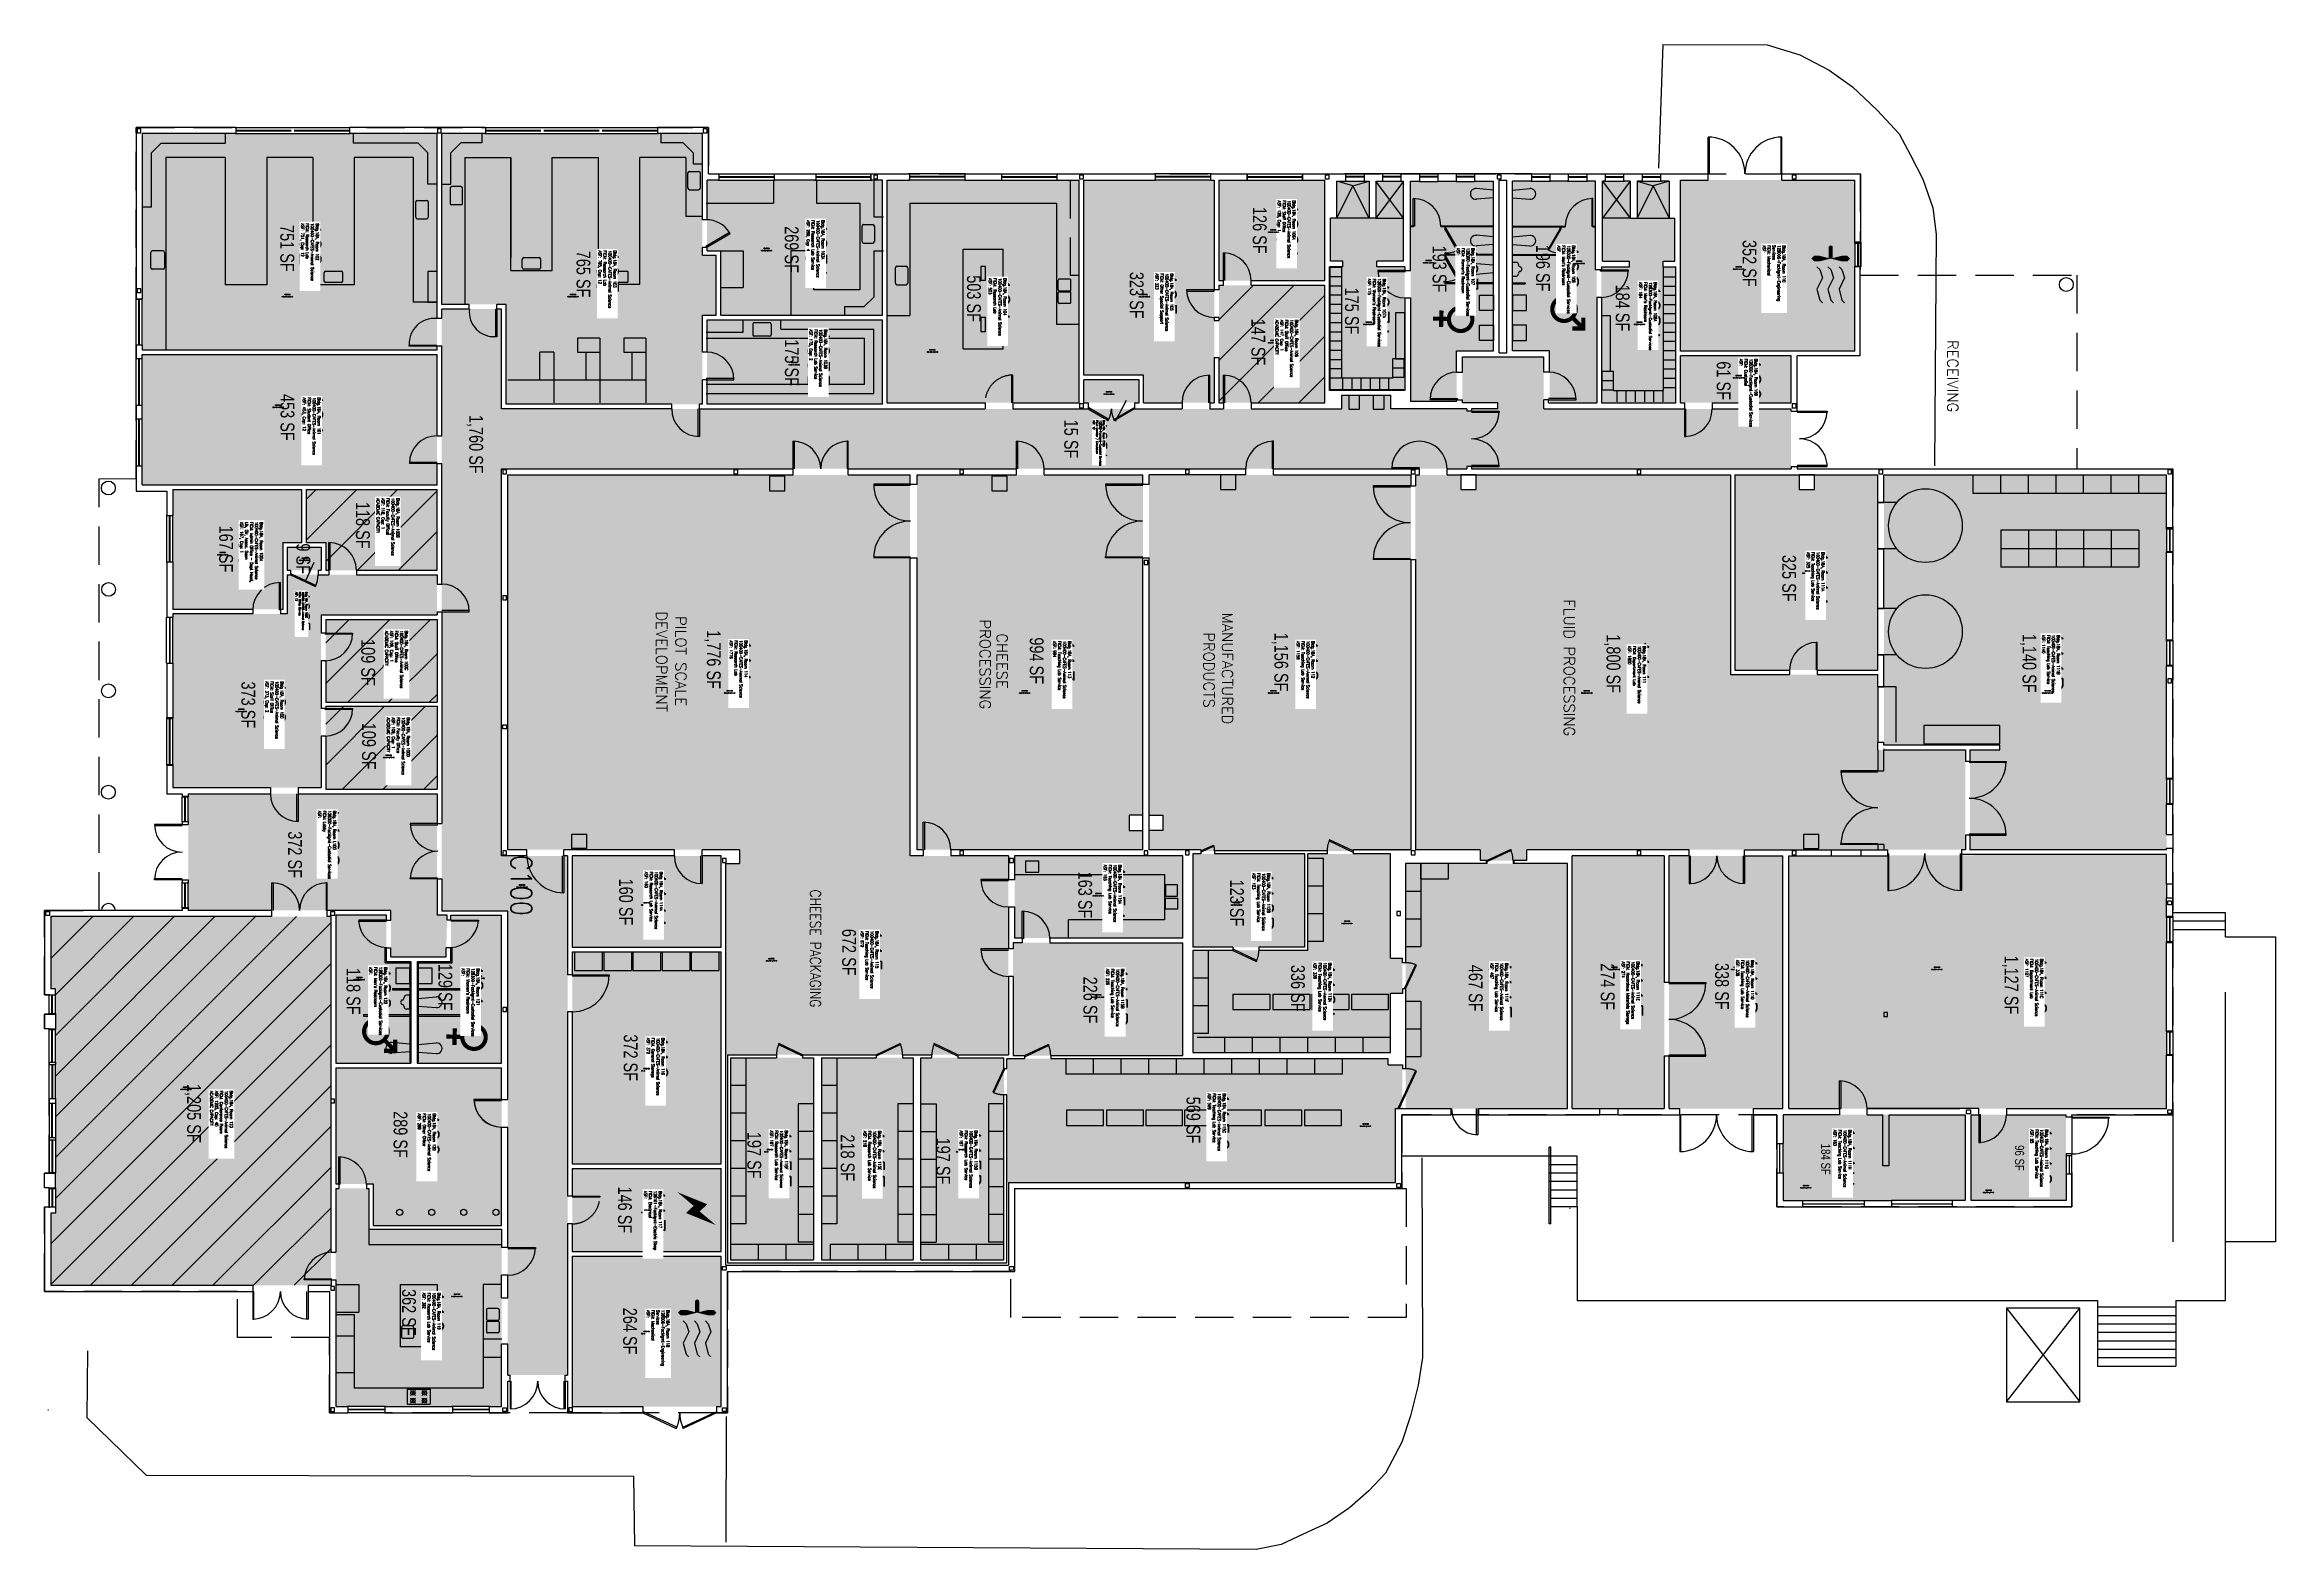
# Model space of a CAD drawing. Header units: inches. Extents: x -4 to 2901, y -182 to 1777.
import ezdxf
from ezdxf.enums import TextEntityAlignment as Align

# ---------------------------------------------------------------- set-up
doc = ezdxf.new("R2010")
doc.units = ezdxf.units.IN
doc.header["$LTSCALE"] = 100
doc.header["$MEASUREMENT"] = 0
doc.linetypes.add('DASHED', pattern=[0.75, 0.5, -0.25])
doc.layers.get('0').update_dxf_attribs({"linetype": 'CONTINUOUS'})
for name, color, linetype in [('A-DOOR', 2, 'CONTINUOUS'), ('A-FLOR', 3, 'CONTINUOUS'), ('A-GLAZ', 1, 'CONTINUOUS'), ('A-GLAZ-SILL', 2, 'CONTINUOUS'), ('A-IDEN-CNUM', 7, 'CONTINUOUS'), ('A-IDEN-ICON', 4, 'CONTINUOUS'), ('A-IDEN-RNUM', 7, 'CONTINUOUS'), ('A-IDEN-SNUM', 4, 'CONTINUOUS'), ('A-IDEN-TEXT', 4, 'CONTINUOUS'), ('A-IDEN-VNUM', 4, 'CONTINUOUS'), ('A-ROOF', 2, 'DASHED'), ('A-SITE', 3, 'CONTINUOUS'), ('A-WALL', 5, 'CONTINUOUS'), ('AREA-TEXT', 3, 'CONTINUOUS'), ('Rooms-Capacity', 4, 'CONTINUOUS'), ('Rooms-Category-Color', 7, 'CONTINUOUS'), ('Rooms-College-Color', 7, 'CONTINUOUS'), ('Rooms-Department-Color', 7, 'CONTINUOUS'), ('Rooms-Division-Color', 7, 'CONTINUOUS'), ('Rooms-Information', 7, 'CONTINUOUS')]:
    doc.layers.add(name, color=color, linetype=linetype)
doc.styles.add('AREA', font='arial.ttf', dxfattribs={"width": 0.75, "height": 12})
doc.styles.add('ROOMSNUMBER', font='txt.shx', dxfattribs={"height": 0.03})
doc.styles.add('ROOMVNUMBER', font='simplex.shx', dxfattribs={"width": 0.85})

# ---------------------------------------------------------------- blocks, each defined once
blk = doc.blocks.new('CPMEN')
at = {"const_width": 0.015}
blk.add_lwpolyline([(-0.0575, -0.02, 1), (0.0275, -0.02, 1)], format="xyb", close=True, dxfattribs=at)
for points in [[(0.055, 0.01), (0.055, 0.05), (0.015, 0.05)], [(0.0151, 0.0101), (0.055, 0.05)]]:
    blk.add_lwpolyline(points, dxfattribs=at)
blk = doc.blocks.new('CPWOMEN')
at = {"const_width": 0.015}
blk.add_lwpolyline([(-0.0375, 0, 1), (0.0475, 0, 1)], format="xyb", close=True, dxfattribs=at)
for points in [[(-0.025, -0.07), (0.035, -0.07)], [(0.005, -0.04), (0.005, -0.1)]]:
    blk.add_lwpolyline(points, dxfattribs=at)
blk = doc.blocks.new('CPMECH')
for p, q in [((0.005, 0.025), (0.015, 0.035)), ((0.015, 0.035), (0.045, 0.045)), ((0.015, -0.005), (0.045, 0.005)), ((0.045, 0.045), (0.085, 0.025)), ((0.045, 0.005), (0.085, -0.015)), ((0.085, 0.025), (0.125, 0.035)), ((0.125, 0.035), (0.135, 0.045)), ((0.125, -0.005), (0.135, 0.005)), ((0.005, -0.015), (0.015, -0.005)), ((0.005, -0.055), (0.015, -0.045)), ((0.015, -0.045), (0.045, -0.035)), ((0.045, -0.035), (0.085, -0.055)), ((0.085, -0.015), (0.125, -0.005)), ((0.085, -0.055), (0.125, -0.045)), ((0.125, -0.045), (0.135, -0.035))]:
    blk.add_line(p, q)
at = {"const_width": 0.0075}
blk.add_lwpolyline([(-0.0682, -0.0069, 1), (-0.0618, -0.0031, 1)], format="xyb", close=True, dxfattribs=at)
at = {"const_width": 0.015}
blk.add_lwpolyline([(-0.025, -0.005), (-0.065, -0.005)], dxfattribs=at)
for points in [[(-0.025, -0.005, 0, 0.02, 0), (-0.025, 0.035, 0.02, 0.02, 0), (-0.025, 0.055, 0.02, 0, 0), (-0.025, 0.065, 0, 0, 0)], [(-0.025, -0.005, 0, 0.02, 0), (-0.025, -0.045, 0.02, 0.02, 0), (-0.025, -0.065, 0.02, 0, 0), (-0.025, -0.075, 0, 0, 0)]]:
    blk.add_lwpolyline(points, format="xyseb")
blk = doc.blocks.new('CPELECT')
blk.add_lwpolyline([(0.0623, 0.0629, 0, 0.03, 0), (0.0105, -0.0168, 0.03, 0.03, 0), (-0.0105, 0.0068, 0.03, 0, 0), (-0.0623, -0.0729, 0.03, 0, 0)], format="xyseb")

msp = doc.modelspace()

# ---------------------------------------------------------------- hatches: boundary and pattern name
at = {"layer": 'Rooms-Capacity'}
h = msp.add_hatch(dxfattribs=at)
h.set_pattern_fill('ANSI31', color=256, scale=300, style=0)
h.paths.add_polyline_path([(1525, 1418), (1525, 1370), (1525, 1311), (1531, 1311), (1567, 1311), (1663, 1311), (1663, 1464), (1525, 1464), (1525, 1422)])
h = msp.add_hatch(dxfattribs=at)
h.set_pattern_fill('ANSI31', color=256, scale=300, style=0)
h.paths.add_polyline_path([(366, 1093), (402, 1093), (507, 1093), (507, 1198), (337, 1198), (337, 1129), (362, 1129), (362, 1093)])
h = msp.add_hatch(dxfattribs=at)
h.set_pattern_fill('ANSI31', color=256, scale=300, style=0)
h.paths.add_polyline_path([(362, 975.1), (362, 921), (507, 921), (507, 1029), (362, 1029), (362, 1011.1)])
h = msp.add_hatch(dxfattribs=at)
h.set_pattern_fill('ANSI31', color=256, scale=300, style=0)
h.paths.add_polyline_path([(362, 916), (362, 913), (362, 877), (362, 808), (507, 808), (507, 916)])
h = msp.add_hatch(dxfattribs=at)
h.set_pattern_fill('ANSI31', color=256, scale=300, style=0)
h.paths.add_polyline_path([(10, 495), (10, 256), (4, 256), (4, 162), (267, 162), (339, 162), (369, 162), (369, 205), (369, 642), (292, 642), (4, 642), (4, 548), (10, 548), (10, 541)])
at = {"layer": 'Rooms-Category-Color', "true_color": 0xe3f498}
for points in [[(244, 1661.5), (123, 1661.5), (123, 1447), (123, 1385), (123, 1380), (507, 1380), (507, 1385), (507, 1421), (507, 1661.5), (394, 1661.5), (245, 1661.5)], [(597, 1309), (597, 1439), (585, 1439), (549, 1439), (513, 1439), (513, 1661.5), (569, 1661.5), (795, 1661.5), (852.5, 1661.5), (852.5, 1549.3), (852.5, 1513.3), (852.5, 1503), (870.5, 1503), (870.5, 1425), (852.5, 1425), (852.5, 1309), (812.5, 1309)], [(946, 1601), (873, 1601), (858.5, 1601), (858.5, 1549.3), (858.5, 1513.3), (858.5, 1509), (876.5, 1509), (876.5, 1425), (1087, 1425), (1087, 1601), (1073, 1601)], [(1093, 1311), (1220.5, 1311), (1256.5, 1311), (1343, 1311), (1343, 1601), (1315, 1601), (1241, 1601), (1195, 1601), (1121, 1601), (1093, 1601)], [(1519, 1422), (1519, 1601), (1349, 1601), (1349, 1347), (1427, 1347), (1427, 1311), (1477, 1311), (1519, 1311)], [(858.5, 1309), (858.5, 1419), (1087, 1419), (1087, 1309)], [(599, 729), (599, 1217), (970.6, 1217), (1042.5, 1217), (1123, 1217), (1042.5, 1217), (1123, 1217), (1123, 729), (852, 729), (816, 729), (672, 729), (624, 729)], [(1140, 729), (1132, 729), (1132, 1217), (1261.3, 1217), (1297.3, 1217), (1426, 1217), (1426, 774), (1408, 774), (1408, 754), (1426, 754), (1426, 729), (1176, 729)], [(1434, 729), (1434, 754), (1452, 754), (1452, 774), (1434, 774), (1434, 1217), (1560, 1217), (1596, 1217), (1775, 1217), (1775, 727.5), (1501.5, 727.5), (1501.5, 729)], [(1926, 715), (1865, 715), (1865, 729), (1781, 729), (1781, 1217), (1822.1, 1217), (1840.1, 1217), (1840.1, 1198), (1860.1, 1198), (1860.1, 1217), (1997, 1217), (2191, 1217), (2191, 957), (2268, 957), (2304, 957), (2383, 957), (2383, 859), (2497, 859), (2497, 729), (2209.5, 729), (2137.5, 729), (1926, 729)], [(2304, 963), (2383, 963), (2383, 1217), (2300.7, 1217), (2300.7, 1198), (2280.7, 1198), (2280.7, 1217), (2197, 1217), (2197, 963), (2268, 963)], [(2759, 1148), (2759, 1217), (2391, 1217), (2391, 941), (2391, 869), (2391, 865), (2542, 865), (2542, 859), (2503, 859), (2503, 729), (2759, 729), (2759, 731), (2759, 788)], [(1123, 729), (1123, 721), (1140, 721), (1176, 721), (1251, 721), (1251, 690.5), (1251, 654.5), (1251, 600), (1251, 564), (1251, 462.2), (1185, 462.2), (1151, 462.2), (1112.9, 462.2), (1151, 462.2), (1112.9, 462.2), (1078.9, 462.2), (983, 462.2), (949, 462.2), (883, 462.2), (883, 711), (901, 711), (901, 729)], [(852, 721), (816, 721), (683, 721), (683, 602), (877, 602), (877, 721)], [(1478, 721), (1259, 721), (1259, 690.5), (1259, 654.5), (1259, 614), (1269, 614), (1305, 614), (1478, 614)], [(1543, 602), (1491, 602), (1491, 723.5), (1637, 723.5), (1637, 602), (1577, 602)], [(1748.5, 542), (1748.5, 465), (1491, 465), (1491, 598), (1543, 598), (1577, 598), (1641, 598), (1641, 723.5), (1748.5, 723.5), (1748.5, 588), (1764, 588), (1764, 582), (1764, 548), (1764, 542)], [(1873, 711), (1768, 711), (1768, 582), (1768, 548), (1768, 392), (1827, 392), (1863, 392), (1979, 392), (1979, 711), (1909, 711)], [(2259.1, 392), (2111, 392), (2111, 460.1), (2111, 556.1), (2111, 721), (2137.5, 721), (2209.5, 721), (2259.1, 721)], [(2759, 493), (2759, 723), (2267.1, 721), (2267.1, 392), (2759, 392), (2759, 461)], [(1257, 600), (1257, 564), (1257, 461), (1272, 461), (1306, 461), (1478, 461), (1478, 608), (1305, 608), (1269, 608), (1257, 608)], [(889, 195.2), (889, 458.2), (949, 458.2), (983, 458.2), (997, 458.2), (997, 195.2)], [(1007.4, 195.2), (1007.4, 458.2), (1078.9, 458.2), (1112.9, 458.2), (1126.9, 458.2), (1112.9, 458.2), (1126.9, 458.2), (1126.9, 195.2)], [(1185, 458.2), (1151, 458.2), (1137, 458.2), (1151, 458.2), (1137, 458.2), (1137, 195.2), (1245, 195.2), (1245, 410.2), (1245, 444.2), (1245, 458.2)], [(1745.5, 449), (1764, 449), (1764, 392), (1755, 392), (1755, 296), (1249, 296), (1249, 410.2), (1249, 444.2), (1249, 457), (1272, 457), (1306, 457), (1745.5, 457)], [(2259.6, 384), (2496.5, 384), (2496.5, 272.4), (2259.6, 272.4)], [(2504.5, 272.4), (2504.5, 384), (2628.1, 384), (2628.1, 272.4)], [(591, 85.7), (591, 145.7), (591, 175), (591, 211), (591, 235), (418, 235), (418, 288), (415, 288), (379, 288), (375, 288), (375, 205), (375, 169), (375, 4), (591, 4)]]:
    msp.add_hatch(color=61, dxfattribs=at).paths.add_polyline_path(points)
at = {"layer": 'Rooms-Category-Color', "true_color": 0xfa9ba3}
for points in [[(1562, 1601), (1634, 1601), (1663, 1601), (1663, 1470), (1525, 1470), (1525, 1601), (1561, 1601)], [(1525, 1418), (1525, 1370), (1525, 1311), (1531, 1311), (1567, 1311), (1663, 1311), (1663, 1464), (1525, 1464), (1525, 1422)], [(123, 1369), (123, 1374), (507, 1374), (507, 1351), (507, 1268), (507, 1232), (507, 1204), (123, 1204), (123, 1228)], [(163, 1165), (163, 1198), (331, 1198), (331, 1129), (306, 1129), (306, 1042), (303, 1042), (267, 1042), (163, 1042), (163, 1103)], [(366, 1093), (402, 1093), (507, 1093), (507, 1198), (337, 1198), (337, 1129), (362, 1129), (362, 1093)], [(312, 1093), (312, 1123), (356, 1123), (356, 1093)], [(267, 1036), (163, 1036), (162.9, 1032), (162.9, 972), (163, 900), (163, 840), (163, 810), (290, 810), (326, 810), (356, 810), (356, 877), (356, 913), (356, 975.1), (356, 1011.1), (356, 1035), (507, 1035), (507, 1039), (507, 1075), (507, 1087), (402, 1087), (366, 1087), (356, 1087), (352, 1087), (312, 1087), (312, 1036), (303, 1036)], [(362, 975.1), (362, 921), (507, 921), (507, 1029), (362, 1029), (362, 1011.1)], [(362, 916), (362, 913), (362, 877), (362, 808), (507, 808), (507, 916)], [(10, 495), (10, 256), (4, 256), (4, 162), (267, 162), (339, 162), (369, 162), (369, 205), (369, 642), (292, 642), (4, 642), (4, 548), (10, 548), (10, 541)], [(591, 368), (591, 404), (591, 445), (375, 445), (375, 294), (379, 294), (415, 294), (424, 294), (424, 240), (591, 240)]]:
    msp.add_hatch(color=241, dxfattribs=at).paths.add_polyline_path(points)
at = {"layer": 'Rooms-Category-Color', "true_color": 0xadadad}
for points in [[(1767, 1483.4), (1767, 1447.4), (1767, 1327), (1669, 1327), (1669, 1488), (1686.5, 1488), (1686.5, 1495.5), (1670.5, 1495.5), (1670.5, 1551.5), (1678.5, 1551.5), (1678.5, 1599.5), (1690, 1599.5), (1714, 1599.5), (1720.5, 1599.5), (1720.5, 1551.5), (1729.5, 1551.5), (1729.5, 1599.5), (1738, 1599.5), (1762, 1599.5), (1765.5, 1599.5), (1765.5, 1495.5), (1730.5, 1495.5), (1730.5, 1488), (1767, 1488)], [(1774.5, 1447.4), (1774.5, 1483.4), (1774.5, 1599.5), (1786, 1599.1), (1810, 1599.1), (1834, 1599.1), (1858, 1599.1), (1882.5, 1599.5), (1882.5, 1378.5), (1834.5, 1378.5), (1834.5, 1351), (1834.5, 1315), (1834.5, 1312.5), (1774.5, 1312.5)], [(1907.5, 1378.5), (1955.5, 1378.5), (1955.5, 1311), (2017, 1311), (2017, 1484), (2015.5, 1484), (2015.5, 1599.5), (1931, 1599.5), (1907.5, 1599.5)], [(2111.5, 1551.5), (2111.5, 1599.5), (2101, 1599.5), (2069.5, 1599.5), (2069.5, 1551.5), (2060.5, 1551.5), (2060.5, 1599.5), (2024.5, 1599.5), (2024.5, 1495.5), (2059.5, 1495.5), (2059.5, 1488), (2023, 1488), (2023, 1311), (2120, 1311), (2120, 1488), (2103.5, 1488), (2103.5, 1495.5), (2118.5, 1495.5), (2118.5, 1551.5)], [(2353, 1488), (2353, 1378), (2126, 1378), (2126, 1601), (2162, 1601), (2353, 1601), (2353, 1520)], [(2270, 1228), (2270, 1303), (2167.3, 1303), (2131.3, 1303), (1948, 1303), (1948, 1371), (1842, 1371), (1842, 1351), (1842, 1315), (1842, 1311), (1888, 1311), (1888, 1303), (1854, 1303), (1854, 1300), (1848, 1300), (1848, 1303), (1749, 1303), (1749, 1321), (1685, 1321), (1685, 1303), (1567, 1303), (1531, 1303), (1513, 1303), (1477, 1303), (1415, 1303), (1355, 1303), (1349, 1303), (1256.5, 1303), (1220.5, 1303), (848.5, 1303), (812.5, 1303), (591, 1303), (591, 1433), (585, 1433), (549, 1433), (513, 1433), (513, 1421), (513, 1385), (513, 1351), (513, 1268), (513, 1232), (513, 1075), (513, 1039), (513, 763), (513, 691), (513, 649), (599, 649), (599, 404), (599, 368), (599, 211), (599, 175), (599, 145.7), (599, 85.7), (599, 45), (602, 45), (674, 45), (677, 45), (677, 242), (677, 278), (677, 518), (677, 566), (677, 721), (624, 721), (591, 721), (591, 1225), (970.6, 1225), (1042.5, 1225), (1261.3, 1225), (1297.3, 1225), (1560, 1225), (1596, 1225), (1786.1, 1225), (1822.1, 1225), (1848, 1225), (1848, 1228), (1854, 1228), (1854, 1225), (1997, 1225), (2270, 1225)], [(2167.3, 1311), (2270, 1311), (2270, 1372), (2126, 1372), (2126, 1311), (2131.3, 1311)], [(326, 802), (507, 802), (507, 763), (507, 691), (507, 644), (520, 644), (520, 637.5), (519, 601.5), (519, 589.5), (447, 589.5), (447, 601.5), (447, 637.5), (447, 650), (364, 650), (292, 650), (183, 650), (183, 802), (290, 802)], [(441, 637.5), (441, 644), (375, 644), (375, 451), (473, 451), (473, 583.5), (441, 583.5), (441, 601.5)], [(525, 637.5), (525, 644), (591, 644), (591, 451), (481, 451), (481, 583.5), (525, 583.5), (525, 601.5)], [(683, 278), (683, 242), (683, 206), (877, 206), (877, 314), (683, 314)], [(877, 4), (871, 4), (683, 4), (683, 200), (877, 200)]]:
    msp.add_hatch(color=253, dxfattribs=at).paths.add_polyline_path(points)
at = {"layer": 'Rooms-Category-Color', "true_color": 0xe3c5e1}
for points in [[(1415, 1311), (1421, 1311), (1421, 1341), (1349, 1341), (1349, 1311), (1355, 1311)], [(1985, 721), (2105, 721), (2105, 556.1), (2105, 460.1), (2105, 392), (2045, 392), (2021, 392), (1985, 392)], [(683, 566), (683, 518), (683, 320), (877, 320), (877, 596), (683, 596)]]:
    msp.add_hatch(color=254, dxfattribs=at).paths.add_polyline_path(points)
at = {"layer": 'Rooms-College-Color', "true_color": 0xe3c5e1}
for points in [[(244, 1661.5), (123, 1661.5), (123, 1447), (123, 1385), (123, 1380), (507, 1380), (507, 1385), (507, 1421), (507, 1661.5), (394, 1661.5), (245, 1661.5)], [(597, 1309), (597, 1439), (585, 1439), (549, 1439), (513, 1439), (513, 1661.5), (569, 1661.5), (795, 1661.5), (852.5, 1661.5), (852.5, 1549.3), (852.5, 1513.3), (852.5, 1503), (870.5, 1503), (870.5, 1425), (852.5, 1425), (852.5, 1309), (812.5, 1309)], [(946, 1601), (873, 1601), (858.5, 1601), (858.5, 1549.3), (858.5, 1513.3), (858.5, 1509), (876.5, 1509), (876.5, 1425), (1087, 1425), (1087, 1601), (1073, 1601)], [(1093, 1311), (1220.5, 1311), (1256.5, 1311), (1343, 1311), (1343, 1601), (1315, 1601), (1241, 1601), (1195, 1601), (1121, 1601), (1093, 1601)], [(1519, 1422), (1519, 1601), (1349, 1601), (1349, 1347), (1427, 1347), (1427, 1311), (1477, 1311), (1519, 1311)], [(1562, 1601), (1634, 1601), (1663, 1601), (1663, 1470), (1525, 1470), (1525, 1601), (1561, 1601)], [(1525, 1418), (1525, 1370), (1525, 1311), (1531, 1311), (1567, 1311), (1663, 1311), (1663, 1464), (1525, 1464), (1525, 1422)], [(858.5, 1309), (858.5, 1419), (1087, 1419), (1087, 1309)], [(123, 1369), (123, 1374), (507, 1374), (507, 1351), (507, 1268), (507, 1232), (507, 1204), (123, 1204), (123, 1228)], [(1415, 1311), (1421, 1311), (1421, 1341), (1349, 1341), (1349, 1311), (1355, 1311)], [(163, 1165), (163, 1198), (331, 1198), (331, 1129), (306, 1129), (306, 1042), (303, 1042), (267, 1042), (163, 1042), (163, 1103)], [(366, 1093), (402, 1093), (507, 1093), (507, 1198), (337, 1198), (337, 1129), (362, 1129), (362, 1093)], [(599, 729), (599, 1217), (970.6, 1217), (1042.5, 1217), (1123, 1217), (1042.5, 1217), (1123, 1217), (1123, 729), (852, 729), (816, 729), (672, 729), (624, 729)], [(1140, 729), (1132, 729), (1132, 1217), (1261.3, 1217), (1297.3, 1217), (1426, 1217), (1426, 774), (1408, 774), (1408, 754), (1426, 754), (1426, 729), (1176, 729)], [(1434, 729), (1434, 754), (1452, 754), (1452, 774), (1434, 774), (1434, 1217), (1560, 1217), (1596, 1217), (1775, 1217), (1775, 727.5), (1501.5, 727.5), (1501.5, 729)], [(1926, 715), (1865, 715), (1865, 729), (1781, 729), (1781, 1217), (1822.1, 1217), (1840.1, 1217), (1840.1, 1198), (1860.1, 1198), (1860.1, 1217), (1997, 1217), (2191, 1217), (2191, 957), (2268, 957), (2304, 957), (2383, 957), (2383, 859), (2497, 859), (2497, 729), (2209.5, 729), (2137.5, 729), (1926, 729)], [(2304, 963), (2383, 963), (2383, 1217), (2300.7, 1217), (2300.7, 1198), (2280.7, 1198), (2280.7, 1217), (2197, 1217), (2197, 963), (2268, 963)], [(2759, 1148), (2759, 1217), (2391, 1217), (2391, 941), (2391, 869), (2391, 865), (2542, 865), (2542, 859), (2503, 859), (2503, 729), (2759, 729), (2759, 731), (2759, 788)], [(312, 1093), (312, 1123), (356, 1123), (356, 1093)], [(267, 1036), (163, 1036), (162.9, 1032), (162.9, 972), (163, 900), (163, 840), (163, 810), (290, 810), (326, 810), (356, 810), (356, 877), (356, 913), (356, 975.1), (356, 1011.1), (356, 1035), (507, 1035), (507, 1039), (507, 1075), (507, 1087), (402, 1087), (366, 1087), (356, 1087), (352, 1087), (312, 1087), (312, 1036), (303, 1036)], [(362, 975.1), (362, 921), (507, 921), (507, 1029), (362, 1029), (362, 1011.1)], [(362, 916), (362, 913), (362, 877), (362, 808), (507, 808), (507, 916)], [(1123, 729), (1123, 721), (1140, 721), (1176, 721), (1251, 721), (1251, 690.5), (1251, 654.5), (1251, 600), (1251, 564), (1251, 462.2), (1185, 462.2), (1151, 462.2), (1112.9, 462.2), (1151, 462.2), (1112.9, 462.2), (1078.9, 462.2), (983, 462.2), (949, 462.2), (883, 462.2), (883, 711), (901, 711), (901, 729)], [(852, 721), (816, 721), (683, 721), (683, 602), (877, 602), (877, 721)], [(1478, 721), (1259, 721), (1259, 690.5), (1259, 654.5), (1259, 614), (1269, 614), (1305, 614), (1478, 614)], [(1543, 602), (1491, 602), (1491, 723.5), (1637, 723.5), (1637, 602), (1577, 602)], [(1748.5, 542), (1748.5, 465), (1491, 465), (1491, 598), (1543, 598), (1577, 598), (1641, 598), (1641, 723.5), (1748.5, 723.5), (1748.5, 588), (1764, 588), (1764, 582), (1764, 548), (1764, 542)], [(1873, 711), (1768, 711), (1768, 582), (1768, 548), (1768, 392), (1827, 392), (1863, 392), (1979, 392), (1979, 711), (1909, 711)], [(1985, 721), (2105, 721), (2105, 556.1), (2105, 460.1), (2105, 392), (2045, 392), (2021, 392), (1985, 392)], [(2259.1, 392), (2111, 392), (2111, 460.1), (2111, 556.1), (2111, 721), (2137.5, 721), (2209.5, 721), (2259.1, 721)], [(2759, 493), (2759, 723), (2267.1, 721), (2267.1, 392), (2759, 392), (2759, 461)], [(10, 495), (10, 256), (4, 256), (4, 162), (267, 162), (339, 162), (369, 162), (369, 205), (369, 642), (292, 642), (4, 642), (4, 548), (10, 548), (10, 541)], [(683, 566), (683, 518), (683, 320), (877, 320), (877, 596), (683, 596)], [(1257, 600), (1257, 564), (1257, 461), (1272, 461), (1306, 461), (1478, 461), (1478, 608), (1305, 608), (1269, 608), (1257, 608)], [(591, 368), (591, 404), (591, 445), (375, 445), (375, 294), (379, 294), (415, 294), (424, 294), (424, 240), (591, 240)], [(889, 195.2), (889, 458.2), (949, 458.2), (983, 458.2), (997, 458.2), (997, 195.2)], [(1007.4, 195.2), (1007.4, 458.2), (1078.9, 458.2), (1112.9, 458.2), (1126.9, 458.2), (1112.9, 458.2), (1126.9, 458.2), (1126.9, 195.2)], [(1185, 458.2), (1151, 458.2), (1137, 458.2), (1151, 458.2), (1137, 458.2), (1137, 195.2), (1245, 195.2), (1245, 410.2), (1245, 444.2), (1245, 458.2)], [(1745.5, 449), (1764, 449), (1764, 392), (1755, 392), (1755, 296), (1249, 296), (1249, 410.2), (1249, 444.2), (1249, 457), (1272, 457), (1306, 457), (1745.5, 457)], [(2259.6, 384), (2496.5, 384), (2496.5, 272.4), (2259.6, 272.4)], [(2504.5, 272.4), (2504.5, 384), (2628.1, 384), (2628.1, 272.4)], [(591, 85.7), (591, 145.7), (591, 175), (591, 211), (591, 235), (418, 235), (418, 288), (415, 288), (379, 288), (375, 288), (375, 205), (375, 169), (375, 4), (591, 4)]]:
    msp.add_hatch(color=254, dxfattribs=at).paths.add_polyline_path(points)
at = {"layer": 'Rooms-College-Color', "true_color": 0x80bc67}
for points in [[(1767, 1483.4), (1767, 1447.4), (1767, 1327), (1669, 1327), (1669, 1488), (1686.5, 1488), (1686.5, 1495.5), (1670.5, 1495.5), (1670.5, 1551.5), (1678.5, 1551.5), (1678.5, 1599.5), (1690, 1599.5), (1714, 1599.5), (1720.5, 1599.5), (1720.5, 1551.5), (1729.5, 1551.5), (1729.5, 1599.5), (1738, 1599.5), (1762, 1599.5), (1765.5, 1599.5), (1765.5, 1495.5), (1730.5, 1495.5), (1730.5, 1488), (1767, 1488)], [(2111.5, 1551.5), (2111.5, 1599.5), (2101, 1599.5), (2069.5, 1599.5), (2069.5, 1551.5), (2060.5, 1551.5), (2060.5, 1599.5), (2024.5, 1599.5), (2024.5, 1495.5), (2059.5, 1495.5), (2059.5, 1488), (2023, 1488), (2023, 1311), (2120, 1311), (2120, 1488), (2103.5, 1488), (2103.5, 1495.5), (2118.5, 1495.5), (2118.5, 1551.5)]]:
    msp.add_hatch(color=83, dxfattribs=at).paths.add_polyline_path(points)
at = {"layer": 'Rooms-College-Color', "true_color": 0xadadad}
for points in [[(1774.5, 1447.4), (1774.5, 1483.4), (1774.5, 1599.5), (1786, 1599.1), (1810, 1599.1), (1834, 1599.1), (1858, 1599.1), (1882.5, 1599.5), (1882.5, 1378.5), (1834.5, 1378.5), (1834.5, 1351), (1834.5, 1315), (1834.5, 1312.5), (1774.5, 1312.5)], [(1907.5, 1378.5), (1955.5, 1378.5), (1955.5, 1311), (2017, 1311), (2017, 1484), (2015.5, 1484), (2015.5, 1599.5), (1931, 1599.5), (1907.5, 1599.5)], [(2353, 1488), (2353, 1378), (2126, 1378), (2126, 1601), (2162, 1601), (2353, 1601), (2353, 1520)], [(2270, 1228), (2270, 1303), (2167.3, 1303), (2131.3, 1303), (1948, 1303), (1948, 1371), (1842, 1371), (1842, 1351), (1842, 1315), (1842, 1311), (1888, 1311), (1888, 1303), (1854, 1303), (1854, 1300), (1848, 1300), (1848, 1303), (1749, 1303), (1749, 1321), (1685, 1321), (1685, 1303), (1567, 1303), (1531, 1303), (1513, 1303), (1477, 1303), (1415, 1303), (1355, 1303), (1349, 1303), (1256.5, 1303), (1220.5, 1303), (848.5, 1303), (812.5, 1303), (591, 1303), (591, 1433), (585, 1433), (549, 1433), (513, 1433), (513, 1421), (513, 1385), (513, 1351), (513, 1268), (513, 1232), (513, 1075), (513, 1039), (513, 763), (513, 691), (513, 649), (599, 649), (599, 404), (599, 368), (599, 211), (599, 175), (599, 145.7), (599, 85.7), (599, 45), (602, 45), (674, 45), (677, 45), (677, 242), (677, 278), (677, 518), (677, 566), (677, 721), (624, 721), (591, 721), (591, 1225), (970.6, 1225), (1042.5, 1225), (1261.3, 1225), (1297.3, 1225), (1560, 1225), (1596, 1225), (1786.1, 1225), (1822.1, 1225), (1848, 1225), (1848, 1228), (1854, 1228), (1854, 1225), (1997, 1225), (2270, 1225)], [(2167.3, 1311), (2270, 1311), (2270, 1372), (2126, 1372), (2126, 1311), (2131.3, 1311)], [(326, 802), (507, 802), (507, 763), (507, 691), (507, 644), (520, 644), (520, 637.5), (519, 601.5), (519, 589.5), (447, 589.5), (447, 601.5), (447, 637.5), (447, 650), (364, 650), (292, 650), (183, 650), (183, 802), (290, 802)], [(441, 637.5), (441, 644), (375, 644), (375, 451), (473, 451), (473, 583.5), (441, 583.5), (441, 601.5)], [(525, 637.5), (525, 644), (591, 644), (591, 451), (481, 451), (481, 583.5), (525, 583.5), (525, 601.5)], [(683, 278), (683, 242), (683, 206), (877, 206), (877, 314), (683, 314)], [(877, 4), (871, 4), (683, 4), (683, 200), (877, 200)]]:
    msp.add_hatch(color=253, dxfattribs=at).paths.add_polyline_path(points)
at = {"layer": 'Rooms-Department-Color', "true_color": 0xe3c5e1}
for points in [[(244, 1661.5), (123, 1661.5), (123, 1447), (123, 1385), (123, 1380), (507, 1380), (507, 1385), (507, 1421), (507, 1661.5), (394, 1661.5), (245, 1661.5)], [(597, 1309), (597, 1439), (585, 1439), (549, 1439), (513, 1439), (513, 1661.5), (569, 1661.5), (795, 1661.5), (852.5, 1661.5), (852.5, 1549.3), (852.5, 1513.3), (852.5, 1503), (870.5, 1503), (870.5, 1425), (852.5, 1425), (852.5, 1309), (812.5, 1309)], [(946, 1601), (873, 1601), (858.5, 1601), (858.5, 1549.3), (858.5, 1513.3), (858.5, 1509), (876.5, 1509), (876.5, 1425), (1087, 1425), (1087, 1601), (1073, 1601)], [(1093, 1311), (1220.5, 1311), (1256.5, 1311), (1343, 1311), (1343, 1601), (1315, 1601), (1241, 1601), (1195, 1601), (1121, 1601), (1093, 1601)], [(1519, 1422), (1519, 1601), (1349, 1601), (1349, 1347), (1427, 1347), (1427, 1311), (1477, 1311), (1519, 1311)], [(1562, 1601), (1634, 1601), (1663, 1601), (1663, 1470), (1525, 1470), (1525, 1601), (1561, 1601)], [(1525, 1418), (1525, 1370), (1525, 1311), (1531, 1311), (1567, 1311), (1663, 1311), (1663, 1464), (1525, 1464), (1525, 1422)], [(858.5, 1309), (858.5, 1419), (1087, 1419), (1087, 1309)], [(123, 1369), (123, 1374), (507, 1374), (507, 1351), (507, 1268), (507, 1232), (507, 1204), (123, 1204), (123, 1228)], [(1415, 1311), (1421, 1311), (1421, 1341), (1349, 1341), (1349, 1311), (1355, 1311)], [(163, 1165), (163, 1198), (331, 1198), (331, 1129), (306, 1129), (306, 1042), (303, 1042), (267, 1042), (163, 1042), (163, 1103)], [(366, 1093), (402, 1093), (507, 1093), (507, 1198), (337, 1198), (337, 1129), (362, 1129), (362, 1093)], [(599, 729), (599, 1217), (970.6, 1217), (1042.5, 1217), (1123, 1217), (1042.5, 1217), (1123, 1217), (1123, 729), (852, 729), (816, 729), (672, 729), (624, 729)], [(1140, 729), (1132, 729), (1132, 1217), (1261.3, 1217), (1297.3, 1217), (1426, 1217), (1426, 774), (1408, 774), (1408, 754), (1426, 754), (1426, 729), (1176, 729)], [(1434, 729), (1434, 754), (1452, 754), (1452, 774), (1434, 774), (1434, 1217), (1560, 1217), (1596, 1217), (1775, 1217), (1775, 727.5), (1501.5, 727.5), (1501.5, 729)], [(1926, 715), (1865, 715), (1865, 729), (1781, 729), (1781, 1217), (1822.1, 1217), (1840.1, 1217), (1840.1, 1198), (1860.1, 1198), (1860.1, 1217), (1997, 1217), (2191, 1217), (2191, 957), (2268, 957), (2304, 957), (2383, 957), (2383, 859), (2497, 859), (2497, 729), (2209.5, 729), (2137.5, 729), (1926, 729)], [(2304, 963), (2383, 963), (2383, 1217), (2300.7, 1217), (2300.7, 1198), (2280.7, 1198), (2280.7, 1217), (2197, 1217), (2197, 963), (2268, 963)], [(2759, 1148), (2759, 1217), (2391, 1217), (2391, 941), (2391, 869), (2391, 865), (2542, 865), (2542, 859), (2503, 859), (2503, 729), (2759, 729), (2759, 731), (2759, 788)], [(312, 1093), (312, 1123), (356, 1123), (356, 1093)], [(267, 1036), (163, 1036), (162.9, 1032), (162.9, 972), (163, 900), (163, 840), (163, 810), (290, 810), (326, 810), (356, 810), (356, 877), (356, 913), (356, 975.1), (356, 1011.1), (356, 1035), (507, 1035), (507, 1039), (507, 1075), (507, 1087), (402, 1087), (366, 1087), (356, 1087), (352, 1087), (312, 1087), (312, 1036), (303, 1036)], [(362, 975.1), (362, 921), (507, 921), (507, 1029), (362, 1029), (362, 1011.1)], [(362, 916), (362, 913), (362, 877), (362, 808), (507, 808), (507, 916)], [(1123, 729), (1123, 721), (1140, 721), (1176, 721), (1251, 721), (1251, 690.5), (1251, 654.5), (1251, 600), (1251, 564), (1251, 462.2), (1185, 462.2), (1151, 462.2), (1112.9, 462.2), (1151, 462.2), (1112.9, 462.2), (1078.9, 462.2), (983, 462.2), (949, 462.2), (883, 462.2), (883, 711), (901, 711), (901, 729)], [(852, 721), (816, 721), (683, 721), (683, 602), (877, 602), (877, 721)], [(1478, 721), (1259, 721), (1259, 690.5), (1259, 654.5), (1259, 614), (1269, 614), (1305, 614), (1478, 614)], [(1543, 602), (1491, 602), (1491, 723.5), (1637, 723.5), (1637, 602), (1577, 602)], [(1748.5, 542), (1748.5, 465), (1491, 465), (1491, 598), (1543, 598), (1577, 598), (1641, 598), (1641, 723.5), (1748.5, 723.5), (1748.5, 588), (1764, 588), (1764, 582), (1764, 548), (1764, 542)], [(1873, 711), (1768, 711), (1768, 582), (1768, 548), (1768, 392), (1827, 392), (1863, 392), (1979, 392), (1979, 711), (1909, 711)], [(1985, 721), (2105, 721), (2105, 556.1), (2105, 460.1), (2105, 392), (2045, 392), (2021, 392), (1985, 392)], [(2259.1, 392), (2111, 392), (2111, 460.1), (2111, 556.1), (2111, 721), (2137.5, 721), (2209.5, 721), (2259.1, 721)], [(2759, 493), (2759, 723), (2267.1, 721), (2267.1, 392), (2759, 392), (2759, 461)], [(10, 495), (10, 256), (4, 256), (4, 162), (267, 162), (339, 162), (369, 162), (369, 205), (369, 642), (292, 642), (4, 642), (4, 548), (10, 548), (10, 541)], [(683, 566), (683, 518), (683, 320), (877, 320), (877, 596), (683, 596)], [(1257, 600), (1257, 564), (1257, 461), (1272, 461), (1306, 461), (1478, 461), (1478, 608), (1305, 608), (1269, 608), (1257, 608)], [(591, 368), (591, 404), (591, 445), (375, 445), (375, 294), (379, 294), (415, 294), (424, 294), (424, 240), (591, 240)], [(889, 195.2), (889, 458.2), (949, 458.2), (983, 458.2), (997, 458.2), (997, 195.2)], [(1007.4, 195.2), (1007.4, 458.2), (1078.9, 458.2), (1112.9, 458.2), (1126.9, 458.2), (1112.9, 458.2), (1126.9, 458.2), (1126.9, 195.2)], [(1185, 458.2), (1151, 458.2), (1137, 458.2), (1151, 458.2), (1137, 458.2), (1137, 195.2), (1245, 195.2), (1245, 410.2), (1245, 444.2), (1245, 458.2)], [(1745.5, 449), (1764, 449), (1764, 392), (1755, 392), (1755, 296), (1249, 296), (1249, 410.2), (1249, 444.2), (1249, 457), (1272, 457), (1306, 457), (1745.5, 457)], [(2259.6, 384), (2496.5, 384), (2496.5, 272.4), (2259.6, 272.4)], [(2504.5, 272.4), (2504.5, 384), (2628.1, 384), (2628.1, 272.4)], [(591, 85.7), (591, 145.7), (591, 175), (591, 211), (591, 235), (418, 235), (418, 288), (415, 288), (379, 288), (375, 288), (375, 205), (375, 169), (375, 4), (591, 4)]]:
    msp.add_hatch(color=254, dxfattribs=at).paths.add_polyline_path(points)
at = {"layer": 'Rooms-Department-Color', "true_color": 0xacacac}
for points in [[(1767, 1483.4), (1767, 1447.4), (1767, 1327), (1669, 1327), (1669, 1488), (1686.5, 1488), (1686.5, 1495.5), (1670.5, 1495.5), (1670.5, 1551.5), (1678.5, 1551.5), (1678.5, 1599.5), (1690, 1599.5), (1714, 1599.5), (1720.5, 1599.5), (1720.5, 1551.5), (1729.5, 1551.5), (1729.5, 1599.5), (1738, 1599.5), (1762, 1599.5), (1765.5, 1599.5), (1765.5, 1495.5), (1730.5, 1495.5), (1730.5, 1488), (1767, 1488)], [(1774.5, 1447.4), (1774.5, 1483.4), (1774.5, 1599.5), (1786, 1599.1), (1810, 1599.1), (1834, 1599.1), (1858, 1599.1), (1882.5, 1599.5), (1882.5, 1378.5), (1834.5, 1378.5), (1834.5, 1351), (1834.5, 1315), (1834.5, 1312.5), (1774.5, 1312.5)], [(1907.5, 1378.5), (1955.5, 1378.5), (1955.5, 1311), (2017, 1311), (2017, 1484), (2015.5, 1484), (2015.5, 1599.5), (1931, 1599.5), (1907.5, 1599.5)], [(2111.5, 1551.5), (2111.5, 1599.5), (2101, 1599.5), (2069.5, 1599.5), (2069.5, 1551.5), (2060.5, 1551.5), (2060.5, 1599.5), (2024.5, 1599.5), (2024.5, 1495.5), (2059.5, 1495.5), (2059.5, 1488), (2023, 1488), (2023, 1311), (2120, 1311), (2120, 1488), (2103.5, 1488), (2103.5, 1495.5), (2118.5, 1495.5), (2118.5, 1551.5)], [(2353, 1488), (2353, 1378), (2126, 1378), (2126, 1601), (2162, 1601), (2353, 1601), (2353, 1520)], [(2270, 1228), (2270, 1303), (2167.3, 1303), (2131.3, 1303), (1948, 1303), (1948, 1371), (1842, 1371), (1842, 1351), (1842, 1315), (1842, 1311), (1888, 1311), (1888, 1303), (1854, 1303), (1854, 1300), (1848, 1300), (1848, 1303), (1749, 1303), (1749, 1321), (1685, 1321), (1685, 1303), (1567, 1303), (1531, 1303), (1513, 1303), (1477, 1303), (1415, 1303), (1355, 1303), (1349, 1303), (1256.5, 1303), (1220.5, 1303), (848.5, 1303), (812.5, 1303), (591, 1303), (591, 1433), (585, 1433), (549, 1433), (513, 1433), (513, 1421), (513, 1385), (513, 1351), (513, 1268), (513, 1232), (513, 1075), (513, 1039), (513, 763), (513, 691), (513, 649), (599, 649), (599, 404), (599, 368), (599, 211), (599, 175), (599, 145.7), (599, 85.7), (599, 45), (602, 45), (674, 45), (677, 45), (677, 242), (677, 278), (677, 518), (677, 566), (677, 721), (624, 721), (591, 721), (591, 1225), (970.6, 1225), (1042.5, 1225), (1261.3, 1225), (1297.3, 1225), (1560, 1225), (1596, 1225), (1786.1, 1225), (1822.1, 1225), (1848, 1225), (1848, 1228), (1854, 1228), (1854, 1225), (1997, 1225), (2270, 1225)], [(2167.3, 1311), (2270, 1311), (2270, 1372), (2126, 1372), (2126, 1311), (2131.3, 1311)], [(326, 802), (507, 802), (507, 763), (507, 691), (507, 644), (520, 644), (520, 637.5), (519, 601.5), (519, 589.5), (447, 589.5), (447, 601.5), (447, 637.5), (447, 650), (364, 650), (292, 650), (183, 650), (183, 802), (290, 802)], [(441, 637.5), (441, 644), (375, 644), (375, 451), (473, 451), (473, 583.5), (441, 583.5), (441, 601.5)], [(525, 637.5), (525, 644), (591, 644), (591, 451), (481, 451), (481, 583.5), (525, 583.5), (525, 601.5)], [(683, 278), (683, 242), (683, 206), (877, 206), (877, 314), (683, 314)], [(877, 4), (871, 4), (683, 4), (683, 200), (877, 200)]]:
    msp.add_hatch(color=253, dxfattribs=at).paths.add_polyline_path(points)
at = {"layer": 'Rooms-Division-Color', "true_color": 0xe3c5e1}
for points in [[(244, 1661.5), (123, 1661.5), (123, 1447), (123, 1385), (123, 1380), (507, 1380), (507, 1385), (507, 1421), (507, 1661.5), (394, 1661.5), (245, 1661.5)], [(597, 1309), (597, 1439), (585, 1439), (549, 1439), (513, 1439), (513, 1661.5), (569, 1661.5), (795, 1661.5), (852.5, 1661.5), (852.5, 1549.3), (852.5, 1513.3), (852.5, 1503), (870.5, 1503), (870.5, 1425), (852.5, 1425), (852.5, 1309), (812.5, 1309)], [(946, 1601), (873, 1601), (858.5, 1601), (858.5, 1549.3), (858.5, 1513.3), (858.5, 1509), (876.5, 1509), (876.5, 1425), (1087, 1425), (1087, 1601), (1073, 1601)], [(1093, 1311), (1220.5, 1311), (1256.5, 1311), (1343, 1311), (1343, 1601), (1315, 1601), (1241, 1601), (1195, 1601), (1121, 1601), (1093, 1601)], [(1519, 1422), (1519, 1601), (1349, 1601), (1349, 1347), (1427, 1347), (1427, 1311), (1477, 1311), (1519, 1311)], [(1562, 1601), (1634, 1601), (1663, 1601), (1663, 1470), (1525, 1470), (1525, 1601), (1561, 1601)], [(1525, 1418), (1525, 1370), (1525, 1311), (1531, 1311), (1567, 1311), (1663, 1311), (1663, 1464), (1525, 1464), (1525, 1422)], [(858.5, 1309), (858.5, 1419), (1087, 1419), (1087, 1309)], [(123, 1369), (123, 1374), (507, 1374), (507, 1351), (507, 1268), (507, 1232), (507, 1204), (123, 1204), (123, 1228)], [(1415, 1311), (1421, 1311), (1421, 1341), (1349, 1341), (1349, 1311), (1355, 1311)], [(163, 1165), (163, 1198), (331, 1198), (331, 1129), (306, 1129), (306, 1042), (303, 1042), (267, 1042), (163, 1042), (163, 1103)], [(366, 1093), (402, 1093), (507, 1093), (507, 1198), (337, 1198), (337, 1129), (362, 1129), (362, 1093)], [(599, 729), (599, 1217), (970.6, 1217), (1042.5, 1217), (1123, 1217), (1042.5, 1217), (1123, 1217), (1123, 729), (852, 729), (816, 729), (672, 729), (624, 729)], [(1140, 729), (1132, 729), (1132, 1217), (1261.3, 1217), (1297.3, 1217), (1426, 1217), (1426, 774), (1408, 774), (1408, 754), (1426, 754), (1426, 729), (1176, 729)], [(1434, 729), (1434, 754), (1452, 754), (1452, 774), (1434, 774), (1434, 1217), (1560, 1217), (1596, 1217), (1775, 1217), (1775, 727.5), (1501.5, 727.5), (1501.5, 729)], [(1926, 715), (1865, 715), (1865, 729), (1781, 729), (1781, 1217), (1822.1, 1217), (1840.1, 1217), (1840.1, 1198), (1860.1, 1198), (1860.1, 1217), (1997, 1217), (2191, 1217), (2191, 957), (2268, 957), (2304, 957), (2383, 957), (2383, 859), (2497, 859), (2497, 729), (2209.5, 729), (2137.5, 729), (1926, 729)], [(2304, 963), (2383, 963), (2383, 1217), (2300.7, 1217), (2300.7, 1198), (2280.7, 1198), (2280.7, 1217), (2197, 1217), (2197, 963), (2268, 963)], [(2759, 1148), (2759, 1217), (2391, 1217), (2391, 941), (2391, 869), (2391, 865), (2542, 865), (2542, 859), (2503, 859), (2503, 729), (2759, 729), (2759, 731), (2759, 788)], [(312, 1093), (312, 1123), (356, 1123), (356, 1093)], [(267, 1036), (163, 1036), (162.9, 1032), (162.9, 972), (163, 900), (163, 840), (163, 810), (290, 810), (326, 810), (356, 810), (356, 877), (356, 913), (356, 975.1), (356, 1011.1), (356, 1035), (507, 1035), (507, 1039), (507, 1075), (507, 1087), (402, 1087), (366, 1087), (356, 1087), (352, 1087), (312, 1087), (312, 1036), (303, 1036)], [(362, 975.1), (362, 921), (507, 921), (507, 1029), (362, 1029), (362, 1011.1)], [(362, 916), (362, 913), (362, 877), (362, 808), (507, 808), (507, 916)], [(1123, 729), (1123, 721), (1140, 721), (1176, 721), (1251, 721), (1251, 690.5), (1251, 654.5), (1251, 600), (1251, 564), (1251, 462.2), (1185, 462.2), (1151, 462.2), (1112.9, 462.2), (1151, 462.2), (1112.9, 462.2), (1078.9, 462.2), (983, 462.2), (949, 462.2), (883, 462.2), (883, 711), (901, 711), (901, 729)], [(852, 721), (816, 721), (683, 721), (683, 602), (877, 602), (877, 721)], [(1478, 721), (1259, 721), (1259, 690.5), (1259, 654.5), (1259, 614), (1269, 614), (1305, 614), (1478, 614)], [(1543, 602), (1491, 602), (1491, 723.5), (1637, 723.5), (1637, 602), (1577, 602)], [(1748.5, 542), (1748.5, 465), (1491, 465), (1491, 598), (1543, 598), (1577, 598), (1641, 598), (1641, 723.5), (1748.5, 723.5), (1748.5, 588), (1764, 588), (1764, 582), (1764, 548), (1764, 542)], [(1873, 711), (1768, 711), (1768, 582), (1768, 548), (1768, 392), (1827, 392), (1863, 392), (1979, 392), (1979, 711), (1909, 711)], [(1985, 721), (2105, 721), (2105, 556.1), (2105, 460.1), (2105, 392), (2045, 392), (2021, 392), (1985, 392)], [(2259.1, 392), (2111, 392), (2111, 460.1), (2111, 556.1), (2111, 721), (2137.5, 721), (2209.5, 721), (2259.1, 721)], [(2759, 493), (2759, 723), (2267.1, 721), (2267.1, 392), (2759, 392), (2759, 461)], [(10, 495), (10, 256), (4, 256), (4, 162), (267, 162), (339, 162), (369, 162), (369, 205), (369, 642), (292, 642), (4, 642), (4, 548), (10, 548), (10, 541)], [(683, 566), (683, 518), (683, 320), (877, 320), (877, 596), (683, 596)], [(1257, 600), (1257, 564), (1257, 461), (1272, 461), (1306, 461), (1478, 461), (1478, 608), (1305, 608), (1269, 608), (1257, 608)], [(591, 368), (591, 404), (591, 445), (375, 445), (375, 294), (379, 294), (415, 294), (424, 294), (424, 240), (591, 240)], [(889, 195.2), (889, 458.2), (949, 458.2), (983, 458.2), (997, 458.2), (997, 195.2)], [(1007.4, 195.2), (1007.4, 458.2), (1078.9, 458.2), (1112.9, 458.2), (1126.9, 458.2), (1112.9, 458.2), (1126.9, 458.2), (1126.9, 195.2)], [(1185, 458.2), (1151, 458.2), (1137, 458.2), (1151, 458.2), (1137, 458.2), (1137, 195.2), (1245, 195.2), (1245, 410.2), (1245, 444.2), (1245, 458.2)], [(1745.5, 449), (1764, 449), (1764, 392), (1755, 392), (1755, 296), (1249, 296), (1249, 410.2), (1249, 444.2), (1249, 457), (1272, 457), (1306, 457), (1745.5, 457)], [(2259.6, 384), (2496.5, 384), (2496.5, 272.4), (2259.6, 272.4)], [(2504.5, 272.4), (2504.5, 384), (2628.1, 384), (2628.1, 272.4)], [(591, 85.7), (591, 145.7), (591, 175), (591, 211), (591, 235), (418, 235), (418, 288), (415, 288), (379, 288), (375, 288), (375, 205), (375, 169), (375, 4), (591, 4)]]:
    msp.add_hatch(color=254, dxfattribs=at).paths.add_polyline_path(points)
at = {"layer": 'Rooms-Division-Color', "true_color": 0xadadad}
for points in [[(1767, 1483.4), (1767, 1447.4), (1767, 1327), (1669, 1327), (1669, 1488), (1686.5, 1488), (1686.5, 1495.5), (1670.5, 1495.5), (1670.5, 1551.5), (1678.5, 1551.5), (1678.5, 1599.5), (1690, 1599.5), (1714, 1599.5), (1720.5, 1599.5), (1720.5, 1551.5), (1729.5, 1551.5), (1729.5, 1599.5), (1738, 1599.5), (1762, 1599.5), (1765.5, 1599.5), (1765.5, 1495.5), (1730.5, 1495.5), (1730.5, 1488), (1767, 1488)], [(1774.5, 1447.4), (1774.5, 1483.4), (1774.5, 1599.5), (1786, 1599.1), (1810, 1599.1), (1834, 1599.1), (1858, 1599.1), (1882.5, 1599.5), (1882.5, 1378.5), (1834.5, 1378.5), (1834.5, 1351), (1834.5, 1315), (1834.5, 1312.5), (1774.5, 1312.5)], [(1907.5, 1378.5), (1955.5, 1378.5), (1955.5, 1311), (2017, 1311), (2017, 1484), (2015.5, 1484), (2015.5, 1599.5), (1931, 1599.5), (1907.5, 1599.5)], [(2111.5, 1551.5), (2111.5, 1599.5), (2101, 1599.5), (2069.5, 1599.5), (2069.5, 1551.5), (2060.5, 1551.5), (2060.5, 1599.5), (2024.5, 1599.5), (2024.5, 1495.5), (2059.5, 1495.5), (2059.5, 1488), (2023, 1488), (2023, 1311), (2120, 1311), (2120, 1488), (2103.5, 1488), (2103.5, 1495.5), (2118.5, 1495.5), (2118.5, 1551.5)], [(2353, 1488), (2353, 1378), (2126, 1378), (2126, 1601), (2162, 1601), (2353, 1601), (2353, 1520)], [(2270, 1228), (2270, 1303), (2167.3, 1303), (2131.3, 1303), (1948, 1303), (1948, 1371), (1842, 1371), (1842, 1351), (1842, 1315), (1842, 1311), (1888, 1311), (1888, 1303), (1854, 1303), (1854, 1300), (1848, 1300), (1848, 1303), (1749, 1303), (1749, 1321), (1685, 1321), (1685, 1303), (1567, 1303), (1531, 1303), (1513, 1303), (1477, 1303), (1415, 1303), (1355, 1303), (1349, 1303), (1256.5, 1303), (1220.5, 1303), (848.5, 1303), (812.5, 1303), (591, 1303), (591, 1433), (585, 1433), (549, 1433), (513, 1433), (513, 1421), (513, 1385), (513, 1351), (513, 1268), (513, 1232), (513, 1075), (513, 1039), (513, 763), (513, 691), (513, 649), (599, 649), (599, 404), (599, 368), (599, 211), (599, 175), (599, 145.7), (599, 85.7), (599, 45), (602, 45), (674, 45), (677, 45), (677, 242), (677, 278), (677, 518), (677, 566), (677, 721), (624, 721), (591, 721), (591, 1225), (970.6, 1225), (1042.5, 1225), (1261.3, 1225), (1297.3, 1225), (1560, 1225), (1596, 1225), (1786.1, 1225), (1822.1, 1225), (1848, 1225), (1848, 1228), (1854, 1228), (1854, 1225), (1997, 1225), (2270, 1225)], [(2167.3, 1311), (2270, 1311), (2270, 1372), (2126, 1372), (2126, 1311), (2131.3, 1311)], [(326, 802), (507, 802), (507, 763), (507, 691), (507, 644), (520, 644), (520, 637.5), (519, 601.5), (519, 589.5), (447, 589.5), (447, 601.5), (447, 637.5), (447, 650), (364, 650), (292, 650), (183, 650), (183, 802), (290, 802)], [(441, 637.5), (441, 644), (375, 644), (375, 451), (473, 451), (473, 583.5), (441, 583.5), (441, 601.5)], [(525, 637.5), (525, 644), (591, 644), (591, 451), (481, 451), (481, 583.5), (525, 583.5), (525, 601.5)], [(683, 278), (683, 242), (683, 206), (877, 206), (877, 314), (683, 314)], [(877, 4), (871, 4), (683, 4), (683, 200), (877, 200)]]:
    msp.add_hatch(color=253, dxfattribs=at).paths.add_polyline_path(points)

# ---------------------------------------------------------------- linework, layer by layer
at = {"layer": 'A-DOOR', "linetype": 'Continuous'}
for p, q in [((2162, 1609), (2162, 1657)), ((2163.5, 1657), (2163.5, 1609)), ((2256.5, 1657), (2256.5, 1609)), ((2258, 1609), (2258, 1657)), ((1778, 1541), (1778, 1577)), ((1778, 1577), (1779.5, 1577)), ((1779.5, 1577), (1779.5, 1541)), ((2012, 1577), (2010.5, 1577)), ((2010.5, 1577), (2010.5, 1541)), ((2012, 1541), (2012, 1577)), ((1778, 1541), (1777, 1541)), ((1777, 1541), (1777, 1540)), ((1778, 1540), (1777, 1540)), ((1778, 1541), (1778, 1540)), ((1779.5, 1541), (1778, 1541)), ((1814, 1541), (1814, 1540)), ((1815, 1541), (1814, 1541)), ((1815, 1540), (1814, 1540)), ((1815, 1541), (1815, 1540)), ((1819.5, 1538), (1819.5, 1540)), ((1820.5, 1538), (1820.5, 1540)), ((1969.5, 1538), (1969.5, 1540)), ((1970.5, 1538), (1970.5, 1540)), ((1975, 1541), (1975, 1540)), ((1975, 1541), (1976, 1541)), ((1975, 1540), (1976, 1540)), ((1976, 1541), (1976, 1540)), ((2010.5, 1541), (2012, 1541)), ((2012, 1541), (2013, 1541)), ((2012, 1541), (2012, 1540)), ((2012, 1540), (2013, 1540)), ((2013, 1541), (2013, 1540)), ((1819.2, 1537.3), (1820.5, 1538)), ((1835.2, 1509.5), (1819.2, 1537.3)), ((1820.5, 1539), (1819.5, 1539)), ((1820.5, 1538), (1819.5, 1538)), ((1820.5, 1538), (1836.5, 1510.3)), ((1969.5, 1538), (1953.5, 1510.3)), ((1954.8, 1509.5), (1970.8, 1537.3)), ((1969.5, 1539), (1970.5, 1539)), ((1969.5, 1538), (1970.5, 1538)), ((1970.8, 1537.3), (1969.5, 1538)), ((1531, 1470), (1531, 1506)), ((1532.5, 1506), (1532.5, 1470)), ((1768, 1483.4), (1732, 1483.4)), ((1732, 1481.9), (1768, 1481.9)), ((1819.2, 1500.3), (1820.5, 1501)), ((1835.2, 1472.5), (1819.2, 1500.3)), ((1820.5, 1506), (1819.5, 1506)), ((1819.5, 1501), (1819.5, 1506)), ((1820.5, 1505), (1819.5, 1505)), ((1820.5, 1502), (1819.5, 1502)), ((1820.5, 1501), (1819.5, 1501)), ((1820.5, 1504), (1820.5, 1506)), ((1820.5, 1501), (1820.5, 1503)), ((1820.5, 1501), (1836.5, 1473.3)), ((1836.5, 1510.3), (1835.2, 1509.5)), ((1953.5, 1510.3), (1954.8, 1509.5)), ((1969.5, 1504), (1969.5, 1506)), ((1969.5, 1506), (1970.5, 1506)), ((1969.5, 1505), (1970.5, 1505)), ((1970.5, 1503), (1970.5, 1506)), ((2022, 1484), (2058, 1484)), ((2022, 1482.5), (2022, 1484)), ((2058, 1482.5), (2022, 1482.5)), ((2058, 1484), (2058, 1482.5)), ((1519, 1458), (1483, 1458)), ((1483, 1458), (1483, 1456.5)), ((1483, 1456.5), (1519, 1456.5)), ((1519, 1456.5), (1519, 1458)), ((1820.5, 1469), (1819.5, 1469)), ((1819.5, 1466), (1819.5, 1469)), ((1820.5, 1468), (1819.5, 1468)), ((1820.5, 1466), (1819.5, 1466)), ((1820.5, 1467), (1820.5, 1469)), ((1836.5, 1473.3), (1835.2, 1472.5)), ((1511.5, 1347), (1511.5, 1311)), ((1513, 1311), (1513, 1347)), ((1531, 1311), (1531, 1347)), ((1532.5, 1347), (1532.5, 1311)), ((1800, 1316.5), (1836, 1316.5)), ((1836, 1315), (1800, 1315)), ((1990, 1316.5), (1954, 1316.5)), ((1954, 1315), (1990, 1315)), ((1355.7, 1304.3), (1355, 1303)), ((1355, 1303), (1381, 1288)), ((1381.7, 1289.3), (1355.7, 1304.3)), ((1381, 1288), (1381.7, 1289.3)), ((1388.3, 1289.3), (1414.2, 1304.3)), ((1389, 1288), (1388.3, 1289.3)), ((1415, 1303), (1389, 1288)), ((1414.2, 1304.3), (1415, 1303)), ((1854, 1300), (1890, 1300)), ((1890, 1298.5), (1854, 1298.5)), ((1890, 1300), (1890, 1298.5)), ((2131.3, 1303), (2131.3, 1267)), ((2132.8, 1267), (2132.8, 1303)), ((2278, 1300), (2317, 1300)), ((2317, 1298.5), (2278, 1298.5)), ((2317, 1300), (2317, 1298.5)), ((970.5, 1225), (970.5, 1261)), ((970.5, 1261), (972, 1261)), ((972, 1261), (972, 1225)), ((1042.5, 1261), (1041, 1261)), ((1041, 1261), (1041, 1225)), ((1042.5, 1225), (1042.5, 1261)), ((1261.3, 1225), (1261.3, 1261)), ((1261.3, 1261), (1262.8, 1261)), ((1262.8, 1261), (1262.8, 1225)), ((1596, 1261), (1594.5, 1261)), ((1594.5, 1261), (1594.5, 1225)), ((1596, 1225), (1596, 1261)), ((2131.3, 1267), (2132.8, 1267)), ((471, 1233.5), (507, 1233.5)), ((507, 1232), (471, 1232)), ((1750.1, 1226.5), (1786.1, 1226.5)), ((1786.1, 1225), (1750.1, 1225)), ((1890, 1229.5), (1854, 1229.5)), ((1854, 1228), (1890, 1228)), ((1890, 1228), (1890, 1229.5)), ((2317, 1229.5), (2278, 1229.5)), ((2278, 1228), (2317, 1228)), ((2317, 1228), (2317, 1229.5)), ((1123.5, 1205), (1075.5, 1205)), ((1075.5, 1203.5), (1123.5, 1203.5)), ((1426, 1205), (1377.5, 1205)), ((1377.5, 1205), (1377.5, 1203.5)), ((1377.5, 1203.5), (1426, 1203.5)), ((1774.4, 1202.9), (1725.9, 1202.9)), ((1725.9, 1201.4), (1774.4, 1201.4)), ((366, 1093), (366, 1129)), ((367.5, 1129), (367.5, 1093)), ((1075.5, 1110.5), (1123.5, 1110.5)), ((1123.5, 1109), (1075.5, 1109)), ((1377.5, 1109), (1377.5, 1110.5)), ((1377.5, 1110.5), (1426, 1110.5)), ((1426, 1109), (1377.5, 1109)), ((1725.9, 1108.4), (1774.4, 1108.4)), ((1774.4, 1106.9), (1725.9, 1106.9)), ((301.5, 1077), (301.5, 1041)), ((303, 1041), (303, 1077)), ((316, 1087), (348.6, 1071.8)), ((349.3, 1073.1), (316.6, 1088.4)), ((348.6, 1071.8), (349.3, 1073.1)), ((549, 1040.5), (513, 1040.5)), ((513, 1039), (549, 1039)), ((361, 1011.1), (397, 1011.1)), ((397, 1009.6), (361, 1009.6)), ((397, 1011.1), (397, 1009.6)), ((2304, 999), (2302.5, 999)), ((2302.5, 999), (2302.5, 963)), ((2304, 963), (2304, 999)), ((361, 913), (397, 913)), ((397, 911.5), (361, 911.5)), ((397, 913), (397, 911.5)), ((2502, 844), (2550, 844)), ((2550, 842.5), (2502, 842.5)), ((2550, 844), (2550, 842.5)), ((2383, 831.8), (2335, 831.8)), ((2335, 831.8), (2335, 830.3)), ((2335, 830.3), (2383, 830.3)), ((324.5, 766), (324.5, 802)), ((326, 802), (326, 766)), ((175, 762), (139, 762)), ((139, 762), (139, 760.5)), ((139, 760.5), (175, 760.5)), ((326, 766), (324.5, 766)), ((508, 763), (472, 763)), ((472, 763), (472, 761.5)), ((472, 761.5), (508, 761.5)), ((1140, 729), (1140, 765)), ((1141.5, 765), (1141.5, 729)), ((2335, 735.8), (2335, 737.3)), ((2335, 737.3), (2383, 737.3)), ((2383, 735.8), (2335, 735.8)), ((2550, 749.5), (2502, 749.5)), ((2502, 748), (2550, 748)), ((2550, 748), (2550, 749.5)), ((670.5, 673), (670.5, 721)), ((672, 721), (672, 673)), ((850.5, 685), (850.5, 721)), ((852, 721), (852, 685)), ((2137.5, 721), (2137.5, 685)), ((2139, 685), (2139, 721)), ((2208, 685), (2208, 721)), ((2209.5, 721), (2209.5, 685)), ((2396, 724), (2396, 676)), ((2397.5, 676), (2397.5, 724)), ((2490.5, 676), (2490.5, 724)), ((2492, 724), (2492, 676)), ((139, 690), (139, 691.5)), ((139, 691.5), (175, 691.5)), ((175, 690), (139, 690)), ((292, 650), (292, 686)), ((292, 686), (293.5, 686)), ((293.5, 686), (293.5, 650)), ((364, 686), (362.5, 686)), ((362.5, 686), (362.5, 650)), ((364, 650), (364, 686)), ((472, 691), (472, 692.5)), ((472, 692.5), (508, 692.5)), ((508, 691), (472, 691)), ((672, 673), (670.5, 673)), ((852, 685), (850.5, 685)), ((1251, 690.5), (1215, 690.5)), ((1215, 690.5), (1215, 689)), ((1215, 689), (1251, 689)), ((2137.5, 685), (2139, 685)), ((2209.5, 685), (2208, 685)), ((2396, 676), (2397.5, 676)), ((2492, 676), (2490.5, 676)), ((1269, 613), (1269, 649)), ((1270.5, 649), (1270.5, 613)), ((441, 637.5), (405, 637.5)), ((405, 637.5), (405, 636)), ((405, 636), (441, 636)), ((525, 637.5), (561, 637.5)), ((561.2, 636), (525, 636)), ((561, 637.5), (561, 636)), ((1251, 600), (1215, 600)), ((1215, 600), (1215, 598.5)), ((1215, 598.5), (1251, 598.5)), ((683, 566), (731, 566)), ((731, 564.5), (683, 564.5)), ((731, 566), (731, 564.5)), ((2111, 556.1), (2159, 556.1)), ((2159, 554.6), (2111, 554.6)), ((2159, 556.1), (2159, 554.6)), ((1781, 441.4), (1758, 392)), ((1759.6, 392), (1782.4, 440.8)), ((2159, 461.6), (2111, 461.6)), ((2111, 460.1), (2159, 460.1)), ((2159, 460.1), (2159, 461.6)), ((591, 404), (555, 404)), ((555, 404), (555, 402.5)), ((555, 402.5), (591, 402.5)), ((1860.5, 358), (1860.5, 392)), ((1862, 392), (1862, 358)), ((2125, 384), (2125, 336)), ((2126.5, 336), (2126.5, 384)), ((2219.5, 336), (2219.5, 384)), ((2221, 384), (2221, 336)), ((2635.8, 381), (2683.8, 381)), ((2683.8, 379.5), (2635.8, 379.5)), ((2683.8, 381), (2683.8, 379.5)), ((379, 293), (379, 329)), ((380.5, 329), (380.5, 293)), ((2125, 336), (2126.5, 336)), ((2221, 336), (2219.5, 336)), ((599, 211), (635, 211)), ((635, 209.5), (599, 209.5)), ((635, 211), (635, 209.5)), ((267, 154), (267, 118)), ((268.5, 118), (268.5, 154)), ((334, 169), (334, 170.5)), ((334, 170.5), (370, 170.5)), ((370, 169), (334, 169)), ((337.5, 118), (337.5, 154)), ((339, 154), (339, 118)), ((267, 118), (268.5, 118)), ((339, 118), (337.5, 118)), ((602, 37), (602, 1)), ((603.5, 1), (603.5, 37)), ((672.5, 1), (672.5, 37)), ((674, 37), (674, 1)), ((775, -4), (818.5, -24.3)), ((819.1, -22.9), (775.6, -2.6)), ((826.9, -22.9), (870.4, -2.6)), ((871, -4), (827.5, -24.3))]:
    msp.add_line(p, q, dxfattribs=at)
at = {"layer": 'A-DOOR', "linetype": 'DASHED'}
for p, q in [((2162, 1657), (2163.5, 1657)), ((2258, 1657), (2256.5, 1657)), ((1256.5, 1347), (1255, 1347)), ((1255, 1347), (1255, 1311)), ((1256.5, 1311), (1256.5, 1347)), ((1501.5, 727.5), (1517.8, 735.1)), ((1518.4, 733.7), (1502.1, 726.1)), ((1517.8, 735.1), (1518.4, 733.7)), ((1669.2, 741.9), (1668.6, 740.5)), ((1668.6, 740.5), (1699.4, 726.1)), ((1700, 727.5), (1669.2, 741.9)), ((1874, 715), (1904.8, 729.4)), ((1905.5, 728), (1874.6, 713.6)), ((1904.8, 729.4), (1905.5, 728)), ((1543, 598), (1573.8, 583.6)), ((1574.4, 585), (1543.6, 599.4)), ((1573.8, 583.6), (1574.4, 585)), ((1781, 579.4), (1766.6, 548.6)), ((1768, 548), (1782.4, 578.8)), ((1782.4, 578.8), (1781, 579.4)), ((952.2, 476.6), (951.6, 475.3)), ((951.6, 475.3), (982.4, 460.9)), ((983, 462.2), (952.2, 476.6)), ((1078.9, 462.2), (1109.9, 476.6)), ((1110.3, 475.3), (1079.5, 460.9)), ((1109.9, 476.6), (1110.3, 475.3)), ((1154.4, 476.6), (1153.6, 475.3)), ((1153.6, 475.3), (1184.4, 460.9)), ((1185, 462.2), (1154.4, 476.6)), ((1272, 461), (1302.8, 475.4)), ((1303.4, 474), (1272.6, 459.6)), ((1302.8, 475.4), (1303.4, 474)), ((1245, 444.2), (1230.6, 413.4)), ((1232, 412.8), (1246.4, 443.6)), ((1782.4, 440.8), (1781, 441.4)), ((1230.6, 413.4), (1232, 412.8)), ((683, 278), (719, 278)), ((719, 276.5), (683, 276.5)), ((719, 278), (719, 276.5)), ((818.5, -24.3), (819.1, -22.9)), ((827.5, -24.3), (826.9, -22.9))]:
    msp.add_line(p, q, dxfattribs=at)
at = {"layer": 'A-DOOR'}
for p, q in [((887.9, 1532.6), (856.8, 1514.6)), ((857.5, 1513.3), (888.7, 1531.3)), ((888.7, 1531.3), (887.9, 1532.6)), ((583.5, 1397), (583.5, 1433)), ((585, 1433), (585, 1397)), ((585, 1397), (583.5, 1397)), ((470.7, 1384.7), (470.7, 1386.2)), ((470.7, 1386.2), (506.7, 1386.2)), ((506.7, 1384.7), (470.7, 1384.7)), ((893.5, 1342.5), (857.5, 1342.5)), ((857.5, 1341), (893.5, 1341)), ((893.5, 1341), (893.5, 1342.5)), ((847, 1267), (847, 1303)), ((848.5, 1303), (848.5, 1267)), ((848.5, 1267), (847, 1267)), ((2333, 392), (2333, 428)), ((2333, 428), (2335, 428)), ((2335, 428), (2335, 392)), ((2335, 392), (2333, 392)), ((2514.5, 384), (2514.5, 348)), ((2516.5, 384), (2514.5, 384)), ((2516.5, 348), (2516.5, 384)), ((2514.5, 348), (2516.5, 348))]:
    msp.add_line(p, q, dxfattribs=at)
at = {"layer": 'A-DOOR', "linetype": 'Continuous'}
for centre, radius, start, end in [((2162, 1609), 48, 0, 90), ((2258, 1609), 48, 90, 180), ((1778, 1541), 36, 0, 90), ((2012, 1541), 36, 90, 180), ((1531, 1470), 36, 0, 90), ((1768, 1483.4), 36, 180, 270), ((1820.5, 1538), 32, 270, 299.9999), ((1969.5, 1538), 32, 240.0001, 270), ((2022, 1484), 36, 270, 0), ((1519, 1458), 36, 180, 270), ((1820.5, 1501), 32, 270, 299.9999), ((1513, 1311), 36, 90, 180), ((1531, 1311), 36, 0, 90), ((1836, 1315), 36, 90, 180), ((1954, 1315), 36, 0, 90), ((1355, 1303), 30, 330, 0), ((1415, 1303), 30, 180, 210), ((1854, 1300), 36, 270, 0), ((2131.3, 1303), 36, 270, 0), ((2281, 1300), 36, 270, 0), ((507, 1232), 36, 90, 180), ((970.5, 1225), 36, 0, 90), ((1042.5, 1225), 36, 90, 180), ((1261.3, 1225), 36, 0, 90), ((1596, 1225), 36, 90, 180), ((1786.1, 1225), 36, 0, 180), ((1854, 1228), 36, 0, 90), ((2281, 1228), 36, 0.0002, 90.0002), ((1123.5, 1205), 48, 180, 270), ((1425.5, 1205), 48, 180, 270), ((1773.9, 1202.9), 48, 180, 270), ((1123.5, 1109), 48, 90, 180), ((1425.5, 1109), 48, 90, 180), ((1773.9, 1106.9), 48, 90, 180), ((366, 1093), 36, 0, 90), ((303, 1041), 36, 90, 180), ((316, 1087), 36, 335, 0), ((513, 1039), 36, 0.0023, 89.9996), ((361, 1011.1), 36, 269.9996, 359.9996), ((2304, 963), 36, 90, 180), ((361, 913), 36, 270, 0), ((2502, 844), 48, 270, 0), ((2383, 831.8), 48, 180, 270), ((326, 802), 36, 180, 270), ((2502, 748), 48, 0, 90), ((175, 762), 36, 180, 270), ((508, 763), 36, 180, 270), ((1140, 729), 36, 0, 90), ((2383, 735.8), 48, 90, 180), ((508, 691), 36, 90, 180), ((175, 690), 36, 90, 180), ((672, 721), 48, 180.0001, 270.0001), ((852, 721), 36, 180, 270), ((2137.5, 721), 36, 270, 0), ((2209.5, 721), 36, 180, 270), ((2396, 724), 48, 270, 0), ((2492, 724), 48, 180, 270), ((292, 650), 36, 0, 90), ((364, 650), 36, 90, 180), ((1251, 690.5), 36, 180, 270), ((1269, 613), 36, 0, 90), ((1251, 600), 36, 180, 270), ((683, 566), 48, 270, 0), ((2111, 556.1), 48, 270, 0), ((2111, 460.1), 48, 0, 90), ((591, 404), 36, 180, 270), ((1862, 392), 34, 180, 270), ((2125, 384), 48, 270, 0), ((2221, 384), 48, 180, 270), ((2635.8, 381), 48, 270, 0), ((379, 293), 36, 0, 90), ((370, 169), 36, 90, 180), ((599, 211), 36, 270, 0), ((267, 154), 36, 270, 0), ((339, 154), 36, 180, 270), ((602, 37), 36, 270, 0), ((674, 37), 36, 180, 270)]:
    msp.add_arc(centre, radius, start, end, dxfattribs=at)
at = {"layer": 'A-DOOR'}
for centre, radius, start, end in [((857.5, 1513.3), 36, 32.4381, 90), ((581.1, 1429.2), 32.1, 173.475, 274.0278), ((502.9, 1388.6), 32.1, 83.475, 184.0278), ((857.5, 1341), 36, 0, 90), ((848.5, 1303), 36, 180, 270), ((442.1, 639.6), 37.7, 184.9331, 268.9769), ((521.6, 641.3), 39.9, 275.1427, 352.3822), ((2333, 392), 36, 0, 90), ((590.8, 403.6), 35.7, 181.7728, 270.3593), ((2514.5, 384), 36, 270, 0)]:
    msp.add_arc(centre, radius, start, end, dxfattribs=at)
at = {"layer": 'A-DOOR', "linetype": 'DASHED'}
for centre, radius, start, end in [((1256.5, 1311), 36, 90, 180), ((1501.5, 727.5), 18, 0, 25), ((1700, 727.5), 34, 154.9999, 179.9999), ((1874, 715), 34, 0, 25), ((1543, 598), 34, 335, 0), ((1768, 548), 34, 64.9998, 89.9998), ((983, 462.2), 34, 155, 180), ((1079.1, 462.2), 34, 0, 25), ((1185.3, 462.2), 34, 155, 180), ((1272, 461), 34, 0, 25), ((1768, 410), 34, 65, 90), ((1245, 444.2), 34, 245, 270), ((683, 278), 36, 269.9996, 359.9996), ((775, -4), 48, 335, 0), ((871, -4), 48, 180, 205)]:
    msp.add_arc(centre, radius, start, end, dxfattribs=at)
at = {"layer": 'A-FLOR'}
for p, q in [((231.6, 1649.1), (231.6, 1661.5)), ((398.4, 1649.1), (398.4, 1661.5)), ((565.5, 1661.5), (565.5, 1649.5)), ((798.5, 1661.5), (798.5, 1649.5)), ((135, 1636.5), (147.6, 1649.1)), ((135, 1565.5), (135, 1636.5)), ((147.6, 1649.1), (231.6, 1649.1)), ((154, 1630.5), (154, 1380)), ((231.2, 1630.5), (154, 1630.5)), ((231.2, 1630.5), (231.2, 1464.5)), ((285.2, 1630.5), (285.2, 1464.5)), ((345.2, 1630.5), (285.2, 1630.5)), ((345.2, 1630.5), (345.2, 1464.5)), ((482.4, 1649.1), (398.4, 1649.1)), ((399.2, 1630.5), (399.2, 1464.5)), ((476, 1630.5), (399.2, 1630.5)), ((476, 1630.5), (476, 1442)), ((495, 1636.5), (482.4, 1649.1)), ((495, 1595.5), (495, 1636.5)), ((525, 1636.5), (538, 1649.5)), ((525, 1595.5), (525, 1636.5)), ((565.5, 1649.5), (538, 1649.5)), ((543, 1630.5), (543, 1439)), ((543, 1630.5), (603, 1630.5)), ((603, 1630.5), (603, 1500.3)), ((603, 1483), (603, 1630.5)), ((657, 1483), (657, 1630.5)), ((657, 1630.5), (717, 1630.5)), ((717, 1465.5), (717, 1630.5)), ((771, 1465.5), (771, 1630.5)), ((831, 1630.5), (771, 1630.5)), ((827.5, 1649.5), (798.5, 1649.5)), ((840.5, 1636.5), (827.5, 1649.5)), ((831, 1630.5), (831, 1553.3)), ((840.5, 1636.5), (840.5, 1622)), ((833.6, 1590.3), (833.6, 1610.3)), ((835.6, 1612.3), (847.6, 1612.3)), ((840.5, 1622), (852.5, 1622)), ((849.6, 1610.3), (849.6, 1590.3)), ((945, 1601), (945, 1571)), ((1001, 1601), (1001, 1571)), ((1075.5, 1601), (1075.5, 1553)), ((479.4, 1552.5), (479.4, 1572.5)), ((481.4, 1574.5), (493.4, 1574.5)), ((507, 1595.5), (495, 1595.5)), ((495.4, 1572.5), (495.4, 1552.5)), ((513, 1595.5), (525, 1595.5)), ((524.1, 1590.5), (524.1, 1570.5)), ((538.1, 1592.5), (526.1, 1592.5)), ((540.1, 1570.5), (540.1, 1590.5)), ((835.6, 1588.3), (847.6, 1588.3)), ((857.5, 1571), (945, 1571)), ((1001, 1571), (1057.5, 1571)), ((1057.5, 1571), (1057.5, 1458)), ((1122.5, 1571), (1313.5, 1571)), ((1122.5, 1571), (1122.5, 1424.7)), ((1313.5, 1571), (1313.5, 1413.1)), ((135, 1565.5), (123, 1565.5)), ((481.4, 1550.5), (493.4, 1550.5)), ((538.1, 1568.5), (526.1, 1568.5)), ((852.5, 1553.3), (831, 1553.3)), ((1060.4, 1521), (1060.4, 1541)), ((1062.4, 1543), (1074.4, 1543)), ((1075.5, 1553), (1088.1, 1553)), ((1076.4, 1541), (1076.4, 1521)), ((1062.4, 1519), (1074.4, 1519)), ((1192, 1381), (1192, 1511)), ((1192, 1511), (1244, 1511)), ((1244, 1381), (1244, 1511)), ((134.2, 1486.8), (134.2, 1506.8)), ((150.2, 1508.8), (136.2, 1508.8)), ((150.2, 1484.8), (136.2, 1484.8)), ((152.2, 1506.8), (152.2, 1486.8)), ((362.2, 1482.5), (382.2, 1482.5)), ((495, 1482), (495, 1442)), ((507, 1482), (495, 1482)), ((603, 1483), (657, 1483)), ((618, 1487), (618, 1498)), ((620, 1500), (640, 1500)), ((640, 1485), (620, 1485)), ((642, 1487), (642, 1498)), ((734, 1482.5), (754, 1482.5)), ((876.5, 1509), (905.5, 1509)), ((905.5, 1509), (905.5, 1461)), ((997.5, 1509), (967.5, 1509)), ((967.5, 1509), (967.5, 1425)), ((997.5, 1458), (997.5, 1509)), ((1075.5, 1509), (1075.5, 1448.6)), ((1075.5, 1509), (1088.1, 1509)), ((1103.8, 1466.7), (1103.8, 1486.7)), ((1105.8, 1488.7), (1117.8, 1488.7)), ((1119.8, 1486.7), (1119.8, 1466.7)), ((285.2, 1464.5), (231.2, 1464.5)), ((399.2, 1464.5), (345.2, 1464.5)), ((360.2, 1469.5), (360.2, 1480.5)), ((382.2, 1467.5), (362.2, 1467.5)), ((384.2, 1469.5), (384.2, 1480.5)), ((717, 1465.5), (771, 1465.5)), ((732, 1469.5), (732, 1480.5)), ((754, 1467.5), (734, 1467.5)), ((756, 1469.5), (756, 1480.5)), ((876.5, 1461), (905.5, 1461)), ((1057.5, 1458), (997.5, 1458)), ((1105.8, 1464.7), (1117.8, 1464.7)), ((507, 1442), (476, 1442)), ((495, 1442), (507, 1442)), ((583.5, 1433), (585, 1433)), ((1062.9, 1436), (1037.5, 1436)), ((1037.5, 1436), (1037.5, 1424)), ((1075.5, 1448.6), (1062.9, 1436)), ((719, 1395), (690, 1395)), ((690, 1395), (690, 1377)), ((719, 1395), (719, 1311)), ((779, 1395), (750, 1395)), ((750, 1395), (750, 1377)), ((779, 1395), (779, 1311)), ((857.5, 1403), (905.5, 1403)), ((857.5, 1395), (1063.5, 1395)), ((905.5, 1403), (905.5, 1419)), ((918, 1413.5), (918, 1399.5)), ((920, 1415.5), (940, 1415.5)), ((940, 1397.5), (920, 1397.5)), ((942, 1413.5), (942, 1399.5)), ((954.5, 1407), (954.5, 1419)), ((954.5, 1407), (1075.5, 1407)), ((1063.5, 1335), (1063.5, 1395)), ((1075.5, 1323), (1075.5, 1407)), ((1343.5, 1413.1), (1313.5, 1413.1)), ((641, 1341), (641, 1377)), ((659, 1377), (641, 1377)), ((659, 1377), (659, 1311)), ((690, 1377), (719, 1377)), ((701, 1341), (701, 1377)), ((750, 1377), (779, 1377)), ((761, 1341), (761, 1377)), ((1192, 1381), (1244, 1381)), ((599, 1341), (779, 1341)), ((857.5, 1335), (1063.5, 1335)), ((857.5, 1323), (1075.5, 1323)), ((2507, 1193), (2507, 1217)), ((2759, 1193), (2507, 1193)), ((2543, 1193), (2543, 1217)), ((2579, 1193), (2579, 1217)), ((2615, 1193), (2615, 1217)), ((2651, 1193), (2651, 1217)), ((2687, 1193), (2687, 1217)), ((2723, 1193), (2723, 1217)), ((2723, 1145), (2543, 1145)), ((2543, 1145), (2543, 1097)), ((2579, 1145), (2579, 1097)), ((2615, 1145), (2615, 1097)), ((2651, 1145), (2651, 1097)), ((2687, 1145), (2687, 1097)), ((2723, 1145), (2723, 1097)), ((2723, 1121), (2543, 1121)), ((2723, 1097), (2543, 1097)), ((1290.7, 714), (1273.4, 714)), ((1273.4, 714), (1273.4, 699.7)), ((1273.4, 699.7), (1290.7, 699.7)), ((1290.7, 699.7), (1290.7, 714)), ((1641, 718), (1661, 718)), ((1661, 610), (1661, 718)), ((1788, 711), (1788, 603)), ((1788, 691), (1788, 711)), ((1824, 691), (1824, 711)), ((1259, 697), (1454, 697)), ((1454, 697), (1454, 638)), ((1471.1, 683.5), (1455.6, 683.5)), ((1455.6, 683.5), (1455.6, 668.8)), ((1455.6, 668.8), (1471.1, 668.8)), ((1471.1, 668.8), (1471.1, 683.5)), ((1641, 682), (1661, 682)), ((1768, 675), (1788, 675)), ((1788, 691), (1824, 691)), ((1455.6, 651.5), (1455.6, 666.2)), ((1455.6, 666.2), (1471.1, 666.2)), ((1471.1, 651.5), (1455.6, 651.5)), ((1471.1, 666.2), (1471.1, 651.5)), ((1641, 646), (1661, 646)), ((1454, 638), (1329, 638)), ((1329, 614), (1329, 638)), ((1641, 610), (1661, 610)), ((1768, 639), (1788, 639)), ((1511, 598), (1511, 490)), ((1768, 603), (1788, 603)), ((1511, 562), (1491, 562)), ((1511, 526), (1491, 526)), ((1543.3, 541), (1591.3, 541)), ((1543.3, 541), (1543.3, 521)), ((1591.3, 541), (1591.3, 521)), ((1595.3, 541), (1643.3, 541)), ((1595.3, 541), (1595.3, 521)), ((1643.3, 541), (1643.3, 521)), ((1646.1, 541), (1694.1, 541)), ((1646.1, 541), (1646.1, 521)), ((1694.1, 541), (1694.1, 521)), ((1697.6, 541), (1745.6, 541)), ((1697.6, 541), (1697.6, 521)), ((1745.6, 541), (1745.6, 521)), ((1768, 532), (1788, 532)), ((1788, 532), (1788, 460)), ((1543.3, 521), (1591.3, 521)), ((1595.3, 521), (1643.3, 521)), ((1646.1, 521), (1694.1, 521)), ((1697.6, 521), (1745.6, 521)), ((1768, 496), (1788, 496)), ((1511, 490), (1491, 490)), ((1496.5, 485), (1748.5, 485)), ((1532.5, 485), (1532.5, 465)), ((1568.5, 485), (1568.5, 465)), ((1604.5, 485), (1604.5, 465)), ((1640.5, 485), (1640.5, 465)), ((1676.5, 485), (1676.5, 465)), ((1712.5, 485), (1712.5, 465)), ((909, 458.2), (909, 242.2)), ((1027.4, 458.2), (1027.4, 242.2)), ((1325.5, 457), (1325.5, 437)), ((1685.5, 437), (1325.5, 437)), ((1361.5, 457), (1361.5, 437)), ((1397.5, 457), (1397.5, 437)), ((1433.5, 457), (1433.5, 437)), ((1469.5, 457), (1469.5, 437)), ((1505.5, 457), (1505.5, 437)), ((1541.5, 457), (1541.5, 437)), ((1577.5, 457), (1577.5, 437)), ((1613.5, 457), (1613.5, 437)), ((1649.5, 457), (1649.5, 437)), ((1685.5, 457), (1685.5, 437)), ((1768, 460), (1788, 460)), ((909, 422.2), (889, 422.2)), ((1027.4, 422.2), (1007.4, 422.2)), ((909, 386.2), (889, 386.2)), ((997, 398.2), (977, 398.2)), ((977, 398.2), (977, 218.2)), ((1027.4, 386.2), (1007.4, 386.2)), ((1126.9, 398.2), (1106.9, 398.2)), ((1106.9, 398.2), (1106.9, 218.2)), ((1137, 398.2), (1157, 398.2)), ((1157, 398.2), (1157, 218.2)), ((1245, 398.2), (1225, 398.2)), ((1225, 398.2), (1225, 218.2)), ((1374.7, 390), (1326.7, 390)), ((1326.7, 390), (1326.7, 370)), ((1374.7, 370), (1374.7, 390)), ((1426.7, 390), (1378.7, 390)), ((1378.7, 390), (1378.7, 370)), ((1426.7, 370), (1426.7, 390)), ((1477.7, 390), (1429.7, 390)), ((1429.7, 390), (1429.7, 370)), ((1477.7, 370), (1477.7, 390)), ((1528.4, 390), (1480.4, 390)), ((1480.4, 390), (1480.4, 370)), ((1528.4, 370), (1528.4, 390)), ((1580.4, 390), (1532.4, 390)), ((1532.4, 390), (1532.4, 370)), ((1580.4, 370), (1580.4, 390)), ((1632.9, 390), (1584.9, 390)), ((1584.9, 390), (1584.9, 370)), ((1632.9, 370), (1632.9, 390)), ((1684.5, 390), (1636.5, 390)), ((1636.5, 390), (1636.5, 370)), ((1684.5, 370), (1684.5, 390)), ((909, 350.2), (889, 350.2)), ((997, 362.2), (977, 362.2)), ((1027.4, 350.2), (1007.4, 350.2)), ((1126.9, 362.2), (1106.9, 362.2)), ((1137, 362.2), (1157, 362.2)), ((1245, 362.2), (1225, 362.2)), ((1326.7, 370), (1374.7, 370)), ((1378.7, 370), (1426.7, 370)), ((1429.7, 370), (1477.7, 370)), ((1480.4, 370), (1528.4, 370)), ((1532.4, 370), (1580.4, 370)), ((1584.9, 370), (1632.9, 370)), ((1636.5, 370), (1684.5, 370)), ((997, 326.2), (977, 326.2)), ((1126.9, 326.2), (1106.9, 326.2)), ((1137, 326.2), (1157, 326.2)), ((1245, 326.2), (1225, 326.2)), ((909, 314.2), (889, 314.2)), ((1027.4, 314.2), (1007.4, 314.2)), ((909, 278.2), (889, 278.2)), ((997, 290.2), (977, 290.2)), ((1027.4, 278.2), (1007.4, 278.2)), ((1126.9, 290.2), (1106.9, 290.2)), ((1137, 290.2), (1157, 290.2)), ((1245, 290.2), (1225, 290.2)), ((909, 242.2), (889, 242.2)), ((997, 254.2), (977, 254.2)), ((1027.4, 242.2), (1007.4, 242.2)), ((1126.9, 254.2), (1106.9, 254.2)), ((1137, 254.2), (1157, 254.2)), ((1245, 254.2), (1225, 254.2)), ((997, 215.2), (889, 215.2)), ((925, 215.2), (925, 195.2)), ((961, 215.2), (961, 195.2)), ((997, 218.2), (977, 218.2)), ((1126.9, 215.2), (1018.9, 215.2)), ((1018.9, 215.2), (1018.9, 195.2)), ((1054.9, 215.2), (1054.9, 195.2)), ((1090.9, 215.2), (1090.9, 195.2)), ((1126.9, 218.2), (1106.9, 218.2)), ((1137, 218.2), (1157, 218.2)), ((1245, 215.2), (1137, 215.2)), ((1173, 215.2), (1173, 195.2)), ((1209, 215.2), (1209, 195.2)), ((1245, 218.2), (1225, 218.2))]:
    msp.add_line(p, q, dxfattribs=at)
at = {"layer": 'A-FLOR', "linetype": 'DASHED'}
for p, q in [((1331.5, 1601), (1331.5, 1477.1)), ((1315.8, 1458.2), (1315.8, 1470.4)), ((1315.8, 1441.9), (1315.8, 1454.1)), ((1330.8, 1471.9), (1317.3, 1471.9)), ((1317.3, 1456.7), (1330.8, 1456.7)), ((1317.3, 1455.6), (1330.8, 1455.6)), ((1331.5, 1477.1), (1343.5, 1477.1)), ((1332.3, 1458.2), (1332.3, 1470.4)), ((1332.3, 1441.9), (1332.3, 1454.1)), ((1330.8, 1440.4), (1317.3, 1440.4)), ((375, 163), (405, 163)), ((405, 163), (405, 127)), ((375, 127), (405, 127)), ((591.5, 92), (567, 92)), ((591.5, 68), (567, 68))]:
    msp.add_line(p, q, dxfattribs=at)
at = {"layer": 'A-FLOR', "linetype": 'Continuous'}
for p, q in [((1699.5, 1593.5), (1678.5, 1599.5)), ((1699.5, 1593.5), (1720.5, 1599.5)), ((1765.5, 1551.5), (1729.5, 1599.5)), ((1765.5, 1599.5), (1729.5, 1551.5)), ((2024.5, 1599.5), (2060.5, 1551.5)), ((2060.5, 1599.5), (2024.5, 1551.5)), ((2069.5, 1599.5), (2090.5, 1593.5)), ((2111.5, 1599.5), (2090.5, 1593.5)), ((1678.5, 1551.5), (1699.5, 1593.5)), ((1720.5, 1551.5), (1699.5, 1593.5)), ((1882.5, 1588), (1860.3, 1590)), ((1882.5, 1578), (1860.3, 1576.1)), ((1882.5, 1578), (1882.5, 1588)), ((1907.5, 1588), (1929.7, 1590)), ((1907.5, 1578), (1907.5, 1588)), ((1907.5, 1578), (1929.7, 1576.1)), ((2090.5, 1593.5), (2069.5, 1551.5)), ((2090.5, 1593.5), (2111.5, 1551.5)), ((1720.5, 1551.5), (1678.5, 1551.5)), ((1729.5, 1551.5), (1765.5, 1551.5)), ((1777, 1541), (1774.5, 1541)), ((1777, 1540), (1774.5, 1540)), ((1882.5, 1541), (1815, 1541)), ((1882.5, 1540), (1815, 1540)), ((1907.5, 1541), (1975, 1541)), ((1907.5, 1540), (1975, 1540)), ((2013, 1541), (2015.5, 1541)), ((2013, 1540), (2015.5, 1540)), ((2060.5, 1551.5), (2024.5, 1551.5)), ((2069.5, 1551.5), (2111.5, 1551.5)), ((1882.5, 1527), (1860.3, 1529)), ((1882.5, 1517), (1860.3, 1515.1)), ((1882.5, 1517), (1882.5, 1527)), ((1907.5, 1527), (1929.7, 1529)), ((1907.5, 1517), (1907.5, 1527)), ((1907.5, 1517), (1929.7, 1515.1)), ((1670, 1328), (1670, 1487)), ((1685, 1487), (1670, 1487)), ((1685, 1343), (1685, 1487)), ((1882.5, 1504), (1820.5, 1504)), ((1820.5, 1504), (1820.5, 1503)), ((1882.5, 1503), (1820.5, 1503)), ((1882.5, 1490), (1860.3, 1492)), ((1882.5, 1480), (1882.5, 1490)), ((1907.5, 1504), (1970.5, 1504)), ((1907.5, 1503), (1970.5, 1503)), ((1907.5, 1476), (1907.5, 1494)), ((1907.5, 1494), (1912, 1494)), ((1915, 1490.8), (1915, 1491)), ((1970.5, 1504), (1970.5, 1503)), ((2104, 1327), (2104, 1488)), ((1685, 1475), (1670, 1475)), ((1685, 1463), (1670, 1463)), ((1882.5, 1467), (1820.5, 1467)), ((1820.5, 1467), (1820.5, 1466)), ((1882.5, 1466), (1820.5, 1466)), ((1882.5, 1480), (1860.3, 1478.1)), ((1907.5, 1476), (1912, 1476)), ((1907.5, 1467), (1924, 1467)), ((1907.5, 1466), (1924, 1466)), ((1924, 1467), (1924, 1466)), ((2104, 1475), (2119, 1475)), ((2104, 1463), (2119, 1463)), ((1093.1, 1424.7), (1122.5, 1424.7)), ((1685, 1451), (1670, 1451)), ((1685, 1439), (1670, 1439)), ((1685, 1427), (1670, 1427)), ((1767, 1428), (1755, 1428)), ((1755, 1428), (1755, 1368)), ((1767, 1368), (1767, 1428)), ((1864.5, 1451), (1882.5, 1451)), ((1864.5, 1431), (1864.5, 1451)), ((1882.5, 1431), (1864.5, 1431)), ((1882.5, 1451), (1882.5, 1431)), ((1925.5, 1451), (1907.5, 1451)), ((1907.5, 1451), (1907.5, 1431)), ((1907.5, 1431), (1925.5, 1431)), ((1925.5, 1431), (1925.5, 1451)), ((2035, 1424), (2023, 1424)), ((2023, 1424), (2023, 1352)), ((2035, 1352), (2035, 1424)), ((2104, 1451), (2119, 1451)), ((2104, 1439), (2119, 1439)), ((2104, 1427), (2119, 1427)), ((1685, 1415), (1670, 1415)), ((1685, 1403), (1670, 1403)), ((1864.5, 1412), (1882.5, 1412)), ((1864.5, 1392), (1864.5, 1412)), ((1882.5, 1412), (1882.5, 1392)), ((1925.5, 1412), (1907.5, 1412)), ((1907.5, 1412), (1907.5, 1392)), ((1925.5, 1392), (1925.5, 1412)), ((2104, 1415), (2119, 1415)), ((2104, 1403), (2119, 1403)), ((1685, 1391), (1670, 1391)), ((1685, 1379), (1670, 1379)), ((1685, 1367), (1670, 1367)), ((1751, 1368), (1751, 1343)), ((1766, 1368), (1751, 1368)), ((1755, 1368), (1767, 1368)), ((1766, 1368), (1766, 1344)), ((1882.5, 1392), (1864.5, 1392)), ((1907.5, 1392), (1925.5, 1392)), ((2104, 1391), (2119, 1391)), ((2104, 1379), (2119, 1379)), ((2104, 1367), (2119, 1367)), ((1685, 1355), (1670, 1355)), ((1685, 1343), (1670, 1343)), ((1751, 1343), (1685, 1343)), ((1686, 1343), (1686, 1328)), ((1698, 1343), (1698, 1328)), ((1710, 1343), (1710, 1328)), ((1722, 1343), (1722, 1328)), ((1734, 1343), (1734, 1328)), ((1746, 1343), (1746, 1328)), ((1766, 1356), (1751, 1356)), ((1766, 1344), (1751, 1344)), ((2023, 1352), (2035, 1352)), ((2024, 1328), (2024, 1352)), ((2024, 1352), (2039, 1352)), ((2024, 1340), (2039, 1340)), ((2039, 1327), (2039, 1352)), ((2104, 1355), (2119, 1355)), ((2104, 1343), (2119, 1343)), ((1766, 1328), (1670, 1328)), ((1708, 1320.5), (1694, 1320.5)), ((1694, 1320.5), (1694, 1302.5)), ((1708, 1302.5), (1708, 1320.5)), ((1740, 1320.5), (1726, 1320.5)), ((1726, 1320.5), (1726, 1302.5)), ((1740, 1302.5), (1740, 1320.5)), ((2024, 1328), (2039, 1328)), ((2039, 1327), (2104, 1327)), ((2043, 1327), (2043, 1312)), ((2055, 1327), (2055, 1312)), ((2067, 1327), (2067, 1312)), ((2079, 1327), (2079, 1312)), ((2091, 1327), (2091, 1312)), ((2103, 1327), (2103, 1312)), ((2104, 1331), (2119, 1331)), ((1694, 1302.5), (1708, 1302.5)), ((1726, 1302.5), (1740, 1302.5)), ((2407.5, 1181), (2383, 1181)), ((2383, 1121), (2383, 1181)), ((2407.5, 1121), (2383, 1121)), ((2407.5, 1043), (2383, 1043)), ((2383, 983), (2383, 1043)), ((2407.5, 983), (2383, 983)), ((2407, 941), (2383, 941)), ((2383, 941), (2383, 869)), ((2407, 869), (2407, 941)), ((2542, 891), (2443, 891)), ((2443, 891), (2443, 867)), ((2542, 867), (2542, 891)), ((2443, 867), (2542, 867)), ((439.5, 582), (439.5, 601.5)), ((439.5, 582), (471.5, 582)), ((471.5, 582), (471.5, 452.5)), ((482.5, 582), (482.5, 452.5)), ((482.5, 582), (526.5, 582)), ((526.5, 582), (526.5, 601.5)), ((686, 596), (686, 572)), ((722, 596), (722, 572)), ((724, 596), (724, 572)), ((760, 596), (760, 572)), ((762, 596), (762, 572)), ((798, 596), (798, 572)), ((800, 596), (800, 572)), ((836, 596), (836, 572)), ((838, 596), (838, 572)), ((874, 596), (874, 572)), ((471.5, 574.8), (453.5, 574.8)), ((453.5, 574.8), (453.5, 554.8)), ((453.5, 554.8), (471.5, 554.8)), ((471.5, 554.8), (471.5, 574.8)), ((500.5, 574.8), (482.5, 574.8)), ((482.5, 574.8), (482.5, 554.8)), ((482.5, 554.8), (500.5, 554.8)), ((500.5, 554.8), (500.5, 574.8)), ((686, 572), (722, 572)), ((724, 572), (760, 572)), ((762, 572), (798, 572)), ((800, 572), (836, 572)), ((838, 572), (874, 572)), ((449, 548.5), (473, 548.5)), ((449, 548.5), (449, 546.5)), ((449, 546.5), (473, 546.5)), ((464, 536.3), (464, 536.5)), ((471.5, 539.5), (467, 539.5)), ((471.5, 521.5), (471.5, 539.5)), ((481, 548.5), (545, 548.5)), ((481, 546.5), (543, 546.5)), ((482.5, 535.5), (505.7, 537.5)), ((482.5, 525.5), (482.5, 535.5)), ((482.5, 525.5), (505.7, 523.6)), ((543, 541.5), (543, 546.5)), ((543, 541.5), (545, 541.5)), ((545, 541.5), (545, 548.5)), ((411, 514.5), (473, 514.5)), ((411, 514.5), (411, 512.5)), ((411, 512.5), (473, 512.5)), ((471.5, 521.5), (467, 521.5)), ((481, 514.5), (543, 514.5)), ((481, 512.5), (555, 512.5)), ((543, 514.5), (543, 517.5)), ((543, 517.5), (545, 517.5)), ((545, 514.5), (545, 517.5)), ((545, 514.5), (555, 514.5)), ((555, 514.5), (555, 512.5)), ((471.5, 476), (448.3, 478)), ((471.5, 466), (448.3, 464.1)), ((471.5, 476), (471.5, 466)), ((482.5, 475.5), (505.7, 477.5)), ((482.5, 465.5), (482.5, 475.5)), ((482.5, 465.5), (505.7, 463.6)), ((418, 235), (418, 215)), ((418, 215), (591, 215)), ((459, 163), (507, 163)), ((459, 163), (459, 82)), ((507, 163), (507, 82)), ((591, 163), (567, 163)), ((567, 163), (567, 28)), ((375, 124), (399, 124)), ((399, 124), (399, 28)), ((571.3, 130.1), (571.3, 117.9)), ((586.3, 131.6), (572.8, 131.6)), ((572.8, 116.4), (586.3, 116.4)), ((587.8, 130.1), (587.8, 117.9)), ((375, 96), (399, 96)), ((461.2, 94.1), (461.2, 107.6)), ((474.8, 109.1), (462.7, 109.1)), ((474.8, 92.6), (462.7, 92.6)), ((476.3, 107.6), (476.3, 94.1)), ((571.3, 113.8), (571.3, 101.6)), ((572.8, 115.3), (586.3, 115.3)), ((586.3, 100.1), (572.8, 100.1)), ((587.8, 113.8), (587.8, 101.6)), ((507, 82), (459, 82)), ((399, 48), (374.7, 48)), ((567, 28), (399, 28)), ((468.2, 26.8), (468.2, 7)), ((468.2, 26.8), (497.9, 26.8)), ((468.2, 7), (497.9, 7)), ((472.2, 25.1), (478.8, 18.5)), ((472.2, 18.5), (478.8, 25.1)), ((472.2, 8.6), (478.8, 15.2)), ((472.2, 15.2), (478.8, 8.6)), ((493.8, 25.1), (487.2, 18.5)), ((493.8, 18.5), (487.2, 25.1)), ((493.8, 8.6), (487.2, 15.2)), ((493.8, 15.2), (487.2, 8.6)), ((497.9, 26.8), (497.9, 7))]:
    msp.add_line(p, q, dxfattribs=at)
for centre, radius in [((2445, 1151), 48), ((2445, 1013), 48), ((458.3, 256.9), 4), ((500.1, 256.9), 4), ((541.8, 256.9), 4), ((583.6, 256.9), 4), ((475.5, 21.8), 2.82), ((475.5, 11.9), 2.82), ((490.5, 21.8), 2.82), ((490.5, 11.9), 2.82)]:
    msp.add_circle(centre, radius, dxfattribs=at)
at = {"layer": 'A-FLOR'}
for centre, start, end in [((835.6, 1610.3), 90, 180), ((847.6, 1610.3), 0, 90), ((481.4, 1572.5), 90, 180), ((493.4, 1572.5), 0, 90), ((526.1, 1590.5), 90, 180), ((526.1, 1570.5), 180, 270), ((538.1, 1590.5), 0, 90), ((538.1, 1570.5), 270, 0), ((835.6, 1590.3), 180, 270), ((847.6, 1590.3), 270, 0), ((481.4, 1552.5), 180, 270), ((493.4, 1552.5), 270, 0), ((1062.4, 1541), 90, 180), ((1074.4, 1541), 0, 90), ((1062.4, 1521), 180, 270), ((1074.4, 1521), 270, 0), ((136.2, 1506.8), 90, 180), ((136.2, 1486.8), 180, 270), ((150.2, 1506.8), 0, 90), ((150.2, 1486.8), 270, 0), ((362.2, 1480.5), 90, 180), ((382.2, 1480.5), 0, 90), ((620, 1498), 90, 180), ((620, 1487), 180, 270), ((640, 1498), 0, 90), ((640, 1487), 270, 0), ((734, 1480.5), 90, 180), ((754, 1480.5), 0, 90), ((1105.8, 1486.7), 90, 180), ((1117.8, 1486.7), 0, 90), ((362.2, 1469.5), 180, 270), ((382.2, 1469.5), 270, 0), ((734, 1469.5), 180, 270), ((754, 1469.5), 270, 0), ((1105.8, 1466.7), 180, 270), ((1117.8, 1466.7), 270, 0), ((920, 1413.5), 90, 180), ((920, 1399.5), 180, 270), ((940, 1413.5), 0, 90), ((940, 1399.5), 270, 0)]:
    msp.add_arc(centre, 2, start, end, dxfattribs=at)
at = {"layer": 'A-FLOR', "linetype": 'Continuous'}
for centre, radius, start, end in [((1859.5, 1583), 7, 83.5176, 276.4824), ((1930.5, 1583), 7, 263.5181, 96.4819), ((1859.5, 1522), 7, 83.5177, 276.4823), ((1930.5, 1522), 7, 263.5177, 96.4823), ((1859.5, 1485), 7, 83.5177, 276.4823), ((1912, 1491), 3, 0, 90), ((1918, 1490.8), 3, 180, 255.5227), ((1918, 1479.2), 3, 104.4773, 180), ((1916.5, 1485), 3, 284.4773, 75.5227), ((1912, 1479), 3, 270, 0), ((462.5, 530.5), 3, 104.4775, 255.5225), ((461, 536.3), 3, 284.4775, 0), ((461, 524.7), 3, 0, 75.5225), ((467, 536.5), 3, 90, 180), ((467, 524.5), 3, 180, 270), ((506.5, 530.5), 7, 263.5181, 96.4819), ((447.5, 471), 7, 83.5181, 276.4819), ((506.5, 470.5), 7, 263.5181, 96.4819), ((572.8, 130.1), 1.5, 90, 180), ((572.8, 117.9), 1.5, 180, 270), ((586.3, 130.1), 1.5, 0, 90), ((586.3, 117.9), 1.5, 270, 0), ((462.7, 107.6), 1.5, 90, 180.0001), ((462.7, 94.1), 1.5, 180, 270), ((474.8, 107.6), 1.5, 0, 90), ((474.8, 94.1), 1.5, 270, 0), ((572.8, 113.8), 1.5, 90, 180), ((572.8, 101.6), 1.5, 180, 270.0001), ((586.3, 113.8), 1.5, 0, 90), ((586.3, 101.6), 1.5, 270, 0)]:
    msp.add_arc(centre, radius, start, end, dxfattribs=at)
at = {"layer": 'A-FLOR', "linetype": 'DASHED'}
for centre, start, end in [((1317.3, 1470.4), 90, 180), ((1317.3, 1458.2), 180, 270), ((1317.3, 1454.1), 90, 180), ((1330.8, 1470.4), 0, 90), ((1330.8, 1458.2), 270, 0), ((1330.8, 1454.1), 0, 90), ((1317.3, 1441.9), 180, 270), ((1330.8, 1441.9), 270, 0)]:
    msp.add_arc(centre, 1.5, start, end, dxfattribs=at)
at = {"layer": 'A-GLAZ'}
for p, q in [((245, 1665.9), (317, 1665.9)), ((245, 1665.1), (317, 1665.1)), ((321, 1665.9), (393, 1665.9)), ((321, 1665.1), (393, 1665.1)), ((570, 1665.9), (642, 1665.9)), ((570, 1665.1), (642, 1665.1)), ((646, 1665.9), (718, 1665.9)), ((646, 1665.1), (718, 1665.1)), ((722, 1665.9), (794, 1665.9)), ((722, 1665.1), (794, 1665.1)), ((874, 1605.4), (946, 1605.4)), ((874, 1604.6), (946, 1604.6)), ((1000, 1605.4), (1072, 1605.4)), ((1000, 1604.6), (1072, 1604.6)), ((1194, 1605.4), (1122, 1605.4)), ((1194, 1604.6), (1122, 1604.6)), ((1242, 1605.4), (1314, 1605.4)), ((1242, 1604.6), (1314, 1604.6)), ((118.6, 1386), (118.6, 1446)), ((119.4, 1386), (119.4, 1446)), ((118.6, 1352), (118.6, 1368)), ((119.4, 1352), (119.4, 1368)), ((2255.6, 308.4), (2255.6, 346.4)), ((2632, 331), (2632, 307.2)), ((2284.9, 268.2), (2365.2, 268.2)), ((2400.8, 268.2), (2479.9, 268.2))]:
    msp.add_line(p, q, dxfattribs=at)
at = {"layer": 'A-GLAZ', "linetype": 'Continuous'}
for p, q in [((1514, 1605.4), (1442, 1605.4)), ((1514, 1604.6), (1442, 1604.6)), ((1562, 1605.4), (1634, 1605.4)), ((1562, 1604.6), (1634, 1604.6)), ((1714, 1605.4), (1690, 1605.4)), ((1714, 1604.6), (1690, 1604.6)), ((1762, 1605.4), (1738, 1605.4)), ((1762, 1604.6), (1738, 1604.6)), ((1810, 1605.4), (1786, 1605.4)), ((1810, 1604.6), (1786, 1604.6)), ((1858, 1605.4), (1834, 1605.4)), ((1858, 1604.6), (1834, 1604.6)), ((1932, 1605.4), (1956, 1605.4)), ((1932, 1604.6), (1956, 1604.6)), ((1980, 1605.4), (2004, 1605.4)), ((1980, 1604.6), (2004, 1604.6)), ((2028, 1605.4), (2052, 1605.4)), ((2028, 1604.6), (2052, 1604.6)), ((2076, 1605.4), (2100, 1605.4)), ((2076, 1604.6), (2100, 1604.6)), ((2356.6, 1519), (2356.6, 1489)), ((2357.4, 1519), (2357.4, 1489)), ((118.6, 1308), (118.6, 1352)), ((119.4, 1308), (119.4, 1352)), ((118.6, 1229), (118.6, 1290)), ((119.4, 1229), (119.4, 1290)), ((158.6, 1104), (158.6, 1164)), ((159.4, 1104), (159.4, 1164)), ((2762.6, 1147), (2762.6, 1117)), ((2763.4, 1147), (2763.4, 1117)), ((158.9, 972), (158.9, 1032)), ((159.6, 972), (159.6, 1032)), ((2762.6, 1001), (2762.6, 969)), ((2763.4, 1001), (2763.4, 969)), ((158.6, 840), (158.6, 900)), ((159.4, 840), (159.4, 900)), ((2762.6, 821), (2762.6, 789)), ((2763.4, 821), (2763.4, 789)), ((178.6, 766), (178.6, 798)), ((179.4, 766), (179.4, 798)), ((178.6, 654), (178.6, 686)), ((179.4, 654), (179.4, 686)), ((2762.6, 641), (2762.6, 609)), ((2763.4, 641), (2763.4, 609)), ((5.6, 516), (5.6, 540)), ((6.4, 516), (6.4, 540)), ((5.6, 452.5), (5.6, 495)), ((6.4, 452.5), (6.4, 495)), ((2762.6, 492), (2762.6, 462)), ((2763.4, 492), (2763.4, 462)), ((5.6, 449.5), (5.6, 405)), ((6.4, 449.5), (6.4, 405)), ((5.6, 354.5), (5.6, 399)), ((6.4, 354.5), (6.4, 399)), ((5.6, 351.5), (5.6, 309)), ((6.4, 351.5), (6.4, 309)), ((5.6, 288), (5.6, 264)), ((6.4, 288), (6.4, 264)), ((439, 0.4), (391, 0.4)), ((575, 0.4), (527, 0.4)), ((439, -0.4), (391, -0.4)), ((575, -0.4), (527, -0.4))]:
    msp.add_line(p, q, dxfattribs=at)
at = {"layer": 'A-GLAZ-SILL'}
for p, q in [((244, 1669.5), (394, 1669.5)), ((244, 1661.5), (394, 1661.5)), ((569, 1669.5), (795, 1669.5)), ((569, 1661.5), (795, 1661.5)), ((873, 1609), (947, 1609)), ((873, 1601), (947, 1601)), ((999, 1609), (1073, 1609)), ((999, 1601), (1073, 1601)), ((1195, 1609), (1121, 1609)), ((1195, 1601), (1121, 1601)), ((1241, 1609), (1315, 1609)), ((1241, 1601), (1315, 1601)), ((115, 1385), (115, 1447)), ((123, 1385), (123, 1447)), ((115, 1352), (115, 1369)), ((123, 1352), (123, 1369)), ((2322.5, 729), (2361.2, 729)), ((2322.5, 721), (2361.2, 721)), ((2759, 684.5), (2759, 666.5)), ((2767, 666.5), (2767, 684.5)), ((2021, 392), (2045, 392)), ((2045, 384), (2021, 384)), ((2251.5, 346.4), (2251.5, 308.4)), ((2259.6, 308.4), (2259.6, 346.4)), ((2628.1, 331), (2628.1, 307.2)), ((2635.8, 307.2), (2635.8, 331)), ((2284.9, 272.4), (2365.2, 272.4)), ((2284.9, 264), (2365.2, 264)), ((2479.9, 272.4), (2400.8, 272.4)), ((2400.8, 264), (2479.9, 264))]:
    msp.add_line(p, q, dxfattribs=at)
at = {"layer": 'A-GLAZ-SILL', "linetype": 'Continuous'}
for p, q in [((1515, 1609), (1441, 1609)), ((1515, 1601), (1441, 1601)), ((1561, 1609), (1635, 1609)), ((1561, 1601), (1635, 1601)), ((1715, 1609), (1689, 1609)), ((1690, 1599.5), (1714, 1599.5)), ((1763, 1609), (1737, 1609)), ((1738, 1599.5), (1762, 1599.5)), ((1811, 1609), (1785, 1609)), ((1786, 1599.1), (1810, 1599.1)), ((1859, 1609), (1833, 1609)), ((1834, 1599.1), (1858, 1599.1)), ((1931, 1609), (1957, 1609)), ((1931, 1599.5), (1957, 1599.5)), ((1979, 1609), (2005, 1609)), ((1979, 1599.5), (2005, 1599.5)), ((2027, 1609), (2053, 1609)), ((2027, 1599.5), (2053, 1599.5)), ((2075, 1609), (2101, 1609)), ((2075, 1599.5), (2101, 1599.5)), ((2353, 1520), (2353, 1488)), ((2361, 1520), (2361, 1488)), ((115, 1307), (115, 1352)), ((123, 1307), (123, 1352)), ((115, 1290), (115, 1229)), ((123, 1228), (123, 1291)), ((155, 1103), (155, 1165)), ((163, 1103), (163, 1165)), ((2759, 1148), (2759, 1116)), ((2767, 1148), (2767, 1116)), ((154.9, 972), (154.9, 1032)), ((162.9, 972), (162.9, 1032)), ((2759, 1002), (2759, 968)), ((2767, 1002), (2767, 968)), ((155, 839), (155, 901)), ((163, 840), (163, 900)), ((2759, 822), (2759, 788)), ((2767, 822), (2767, 788)), ((175, 766), (175, 798)), ((183, 766), (183, 798)), ((175, 653), (175, 687)), ((183, 653), (183, 687)), ((2759, 642), (2759, 608)), ((2767, 642), (2767, 608)), ((2, 515), (2, 541)), ((10, 515), (10, 541)), ((2, 404), (2, 496)), ((10, 404), (10, 496)), ((2759, 493), (2759, 461)), ((2767, 493), (2767, 461)), ((2, 400), (2, 308)), ((10, 400), (10, 308)), ((2, 289), (2, 263)), ((10, 289), (10, 263)), ((440, 4), (390, 4)), ((576, 4), (526, 4)), ((440, -4), (390, -4)), ((576, -4), (526, -4))]:
    msp.add_line(p, q, dxfattribs=at)
at = {"layer": 'A-IDEN-VNUM'}
for p, q in [((1390.4, 1286.9), (1404.7, 1314.3)), ((346.7, 1102.9), (336.3, 1080))]:
    msp.add_line(p, q, dxfattribs=at)
at = {"layer": 'A-ROOF'}
msp.add_lwpolyline([(115, 1212.5), (115, 1669.5), (860.5, 1669.5), (860.5, 1609), (2360, 1609), (2360, 1477), (2642, 1477), (2642, 1225), (2767, 1225), (2767, 384), (2635.8, 384), (2635.8, 264), (2251.5, 264), (2251.5, 384), (1763, 384), (1763, 288), (1769, 288), (1769, 120), (1254, 120), (1254, 180), (885, 180), (885, -4), (871, -4), (677, -4), (599, -4), (367, -4), (367, 94), (247, 94), (247, 154), (-4, 154), (-4, 264), (2, 264), (2, 289), (-4, 289), (-4, 308), (2, 308), (2, 496), (-4, 496), (-4, 515), (2, 515), (2, 540), (-4, 540), (-4, 650), (67, 650), (67, 1212), (115, 1212.5)], dxfattribs=at)
at = {"layer": 'A-SITE'}
for p, q in [((2103.2, 1777.3), (2097.3, 1616.6)), ((2103.2, 1777.3), (2238.7, 1777.1)), ((2238.7, 1777.1), (2281.5, 1764)), ((2281.5, 1764), (2319.6, 1744.2)), ((2319.6, 1744.2), (2350, 1722.2)), ((2350, 1722.2), (2382, 1691.8)), ((2382, 1691.8), (2410.7, 1661.1)), ((2410.7, 1661.1), (2425.5, 1633.2)), ((2425.5, 1633.2), (2441.6, 1601.9)), ((2441.6, 1601.9), (2454.7, 1564.8)), ((2454.7, 1564.8), (2459.1, 1530.5)), ((2459.1, 1530.5), (2456.6, 1229)), ((2767, 647.3), (2835.1, 647.3)), ((2835.1, 647.3), (2835.1, 636.3)), ((2767, 636.3), (2835.1, 636.3)), ((2767, 625.3), (2835.1, 625.3)), ((2835.1, 636.3), (2835.1, 625.3)), ((2835.1, 625.3), (2835.1, 615.8)), ((2835.1, 615.8), (2900.6, 615.8)), ((2900.6, 615.8), (2900.6, 218.7)), ((2835.6, 142.3), (2835.6, 543.4)), ((2767, 384), (2767, 218.7)), ((1991.6, 330), (1763, 330)), ((1789.4, 328.1), (1790.3, 68.1)), ((1991.6, 264), (1991.6, 330)), ((1981.7, 262.3), (1982.9, 262.7)), ((1981.7, 262.3), (1982.9, 262.7)), ((1991.6, 264), (1991.6, 142.3)), ((2900.6, 218.7), (2835.6, 218.7)), ((1991.6, 142.3), (2669.1, 142.3)), ((2550.6, 132), (2550.6, 10.4)), ((2646.1, 132), (2550.6, 132)), ((2550.6, 132), (2646.1, 10.4)), ((2550.6, 10.4), (2646.1, 132)), ((2646.1, 10.4), (2646.1, 132)), ((2669.1, 142.3), (2669.1, 133.8)), ((2669.1, 133.8), (2669.1, 122.8)), ((2669.1, 133.8), (2771.1, 133.8)), ((2669.1, 122.8), (2669.1, 111.8)), ((2669.1, 122.8), (2771.1, 122.8)), ((2771.1, 142.3), (2835.6, 142.3)), ((2771.1, 142.3), (2771.1, 133.8)), ((2771.1, 133.8), (2771.1, 122.8)), ((2771.1, 122.8), (2771.1, 111.8)), ((2669.1, 111.8), (2669.1, 100.8)), ((2669.1, 111.8), (2771.1, 111.8)), ((2669.1, 100.8), (2669.1, 89.8)), ((2669.1, 100.8), (2771.1, 100.8)), ((2669.1, 89.8), (2669.1, 78.8)), ((2669.1, 89.8), (2771.1, 89.8)), ((2771.1, 111.8), (2771.1, 100.8)), ((2771.1, 100.8), (2771.1, 89.8)), ((2771.1, 89.8), (2771.1, 78.8)), ((51.7, 76.5), (50.9, -10)), ((1790.3, 68.1), (1784.6, 32.1)), ((2669.1, 78.8), (2669.1, 67.8)), ((2669.1, 78.8), (2771.1, 78.8)), ((2669.1, 67.8), (2669.1, 56.8)), ((2669.1, 67.8), (2771.1, 67.8)), ((2771.1, 78.8), (2771.1, 67.8)), ((2771.1, 67.8), (2771.1, 56.8)), ((1784.6, 32.1), (1774.5, -8.1)), ((2669.1, 56.8), (2771.1, 56.8)), ((2550.6, 10.4), (2646.1, 10.4)), ((50.9, -10), (128.3, -85.3)), ((883.5, -172.5), (883.9, -8.8)), ((1774.5, -8.1), (1763.1, -42.4)), ((1763.1, -42.4), (1741.9, -82.8)), ((128.3, -85.3), (762.8, -86.5)), ((762.8, -86.5), (764.1, -177.2)), ((1741.9, -82.8), (1720.4, -105.5)), ((1720.4, -105.5), (1695.1, -127.7)), ((1695.1, -127.7), (1666, -147.8)), ((1634.8, -161.9), (1605.9, -175.6)), ((1666, -147.8), (1634.8, -161.9)), ((1573.5, -181.9), (764.1, -177.2)), ((1605.9, -175.6), (1573.5, -181.9))]:
    msp.add_line(p, q, dxfattribs=at)
at = {"layer": 'A-SITE', "linetype": 'Continuous'}
for p, q in [((1957.1, 342), (1955.1, 342)), ((1955.1, 242), (1955.1, 342)), ((1957.1, 342), (1955.1, 342)), ((1957.1, 242), (1957.1, 342)), ((1957.1, 242), (1955.1, 242))]:
    msp.add_line(p, q, dxfattribs=at)
at = {"layer": 'A-SITE', "linetype": 'DASHED'}
for p, q in [((1991.6, 319), (1955.6, 319)), ((1991.6, 319), (1955.6, 319)), ((1991.6, 308), (1955.6, 308)), ((1991.6, 308), (1955.6, 308)), ((1991.6, 297), (1955.6, 297)), ((1991.6, 297), (1955.6, 297)), ((1991.6, 286), (1957.1, 286)), ((1991.6, 286), (1957.1, 286)), ((1991.6, 275), (1957.1, 275)), ((1991.6, 275), (1957.1, 275)), ((1991.6, 264), (1957.1, 264)), ((1991.6, 264), (1957.1, 264))]:
    msp.add_line(p, q, dxfattribs=at)
at = {"layer": 'A-WALL'}
for p, q in [((245, 1669.5), (115, 1669.5)), ((115, 1669.5), (115, 1446)), ((116.5, 1667.5), (116.5, 1662.5)), ((121.5, 1667.5), (116.5, 1667.5)), ((116.5, 1662.5), (121.5, 1662.5)), ((121.5, 1662.5), (121.5, 1667.5)), ((123, 1661.5), (123, 1446)), ((245, 1661.5), (123, 1661.5)), ((245, 1669.5), (245, 1661.5)), ((570, 1669.5), (393, 1669.5)), ((393, 1669.5), (393, 1661.5)), ((507, 1661.5), (393, 1661.5)), ((507, 1421), (507, 1661.5)), ((507.5, 1667.5), (507.5, 1662.5)), ((512.5, 1667.5), (507.5, 1667.5)), ((507.5, 1662.5), (512.5, 1662.5)), ((512.5, 1662.5), (512.5, 1667.5)), ((513, 1439), (513, 1661.5)), ((570, 1661.5), (513, 1661.5)), ((570, 1669.5), (570, 1661.5)), ((860.5, 1669.5), (794, 1669.5)), ((794, 1669.5), (794, 1661.5)), ((852.5, 1661.5), (794, 1661.5)), ((852.5, 1549.3), (852.5, 1661.5)), ((853.5, 1667.5), (853.5, 1662.5)), ((858.5, 1667.5), (853.5, 1667.5)), ((853.5, 1662.5), (858.5, 1662.5)), ((858.5, 1662.5), (858.5, 1667.5)), ((860.5, 1609), (860.5, 1669.5)), ((858.5, 1549.3), (858.5, 1601)), ((874, 1601), (858.5, 1601)), ((860.5, 1609), (874, 1609)), ((874, 1609), (874, 1601)), ((946, 1609), (1000, 1609)), ((946, 1609), (946, 1601)), ((1000, 1601), (946, 1601)), ((1000, 1609), (1000, 1601)), ((1072, 1601), (1072, 1609)), ((1072, 1609), (1122, 1609)), ((1072, 1609), (1072, 1601)), ((1087, 1601), (1072, 1601)), ((1075.5, 1607.5), (1075.5, 1602.5)), ((1080.5, 1607.5), (1075.5, 1607.5)), ((1075.5, 1602.5), (1080.5, 1602.5)), ((1080.5, 1602.5), (1080.5, 1607.5)), ((1087, 1425), (1087, 1601)), ((1093, 1601), (1122, 1601)), ((1093, 1311), (1093, 1601)), ((1122, 1609), (1122, 1601)), ((1194, 1609), (1242, 1609)), ((1194, 1609), (1194, 1601)), ((1194, 1601), (1242, 1601)), ((1242, 1609), (1242, 1601)), ((1314, 1609), (1382.2, 1609)), ((1314, 1609), (1314, 1601)), ((1314, 1601), (1343, 1601)), ((1343, 1311), (1343, 1601)), ((1343.5, 1607.5), (1343.5, 1602.5)), ((1348.5, 1607.5), (1343.5, 1607.5)), ((1343.5, 1602.5), (1348.5, 1602.5)), ((1348.5, 1602.5), (1348.5, 1607.5)), ((1349, 1347), (1349, 1601)), ((1663.5, 1607.5), (1663.5, 1602.5)), ((1668.5, 1607.5), (1663.5, 1607.5)), ((1663.5, 1602.5), (1668.5, 1602.5)), ((1668.5, 1602.5), (1668.5, 1607.5)), ((1887.5, 1607.5), (1887.5, 1602.5)), ((1892.5, 1607.5), (1887.5, 1607.5)), ((1887.5, 1602.5), (1892.5, 1602.5)), ((1892.5, 1602.5), (1892.5, 1607.5)), ((2271.5, 1607.5), (2271.5, 1602.5)), ((2276.5, 1607.5), (2271.5, 1607.5)), ((2271.5, 1602.5), (2276.5, 1602.5)), ((2276.5, 1602.5), (2276.5, 1607.5)), ((858.5, 1549.3), (852.5, 1549.3)), ((858.5, 1513.3), (852.5, 1513.3)), ((852.5, 1503), (852.5, 1513.3)), ((858.5, 1509), (858.5, 1513.3)), ((852.5, 1503), (870.5, 1503)), ((858.5, 1509), (876.5, 1509)), ((870.5, 1425), (870.5, 1503)), ((876.5, 1425), (876.5, 1509)), ((116.5, 1459.5), (116.5, 1454.5)), ((121.5, 1459.5), (116.5, 1459.5)), ((116.5, 1454.5), (121.5, 1454.5)), ((121.5, 1454.5), (121.5, 1459.5)), ((123, 1446), (115, 1446)), ((115, 1446), (123, 1446)), ((549, 1439), (513, 1439)), ((513, 1421), (513, 1433)), ((549, 1433), (513, 1433)), ((549, 1433), (549, 1439)), ((585, 1433), (585, 1439)), ((597, 1439), (585, 1439)), ((591, 1433), (585, 1433)), ((591, 1303), (591, 1433)), ((597, 1309), (597, 1439)), ((852.5, 1425), (870.5, 1425)), ((852.5, 1377), (852.5, 1425)), ((876.5, 1425), (1087, 1425)), ((507, 1421), (513, 1421)), ((858.5, 1419), (1087, 1419)), ((858.5, 1377), (858.5, 1419)), ((1087, 1309), (1087, 1419)), ((115, 1386), (115, 1368)), ((123, 1386), (115, 1386)), ((123, 1368), (115, 1368)), ((123, 1386), (123, 1380)), ((123, 1380), (507, 1380)), ((123, 1368), (123, 1374)), ((123, 1374), (507, 1374)), ((507, 1385), (513, 1385)), ((507, 1380), (507, 1385)), ((507, 1351), (507, 1374)), ((513, 1351), (513, 1385)), ((858.5, 1377), (852.5, 1377)), ((507, 1268), (507, 1351)), ((513, 1268), (513, 1351)), ((852.5, 1309), (852.5, 1341)), ((858.5, 1341), (852.5, 1341)), ((858.5, 1309), (858.5, 1341)), ((1349, 1311), (1349, 1341)), ((115, 1308), (115, 1290)), ((123, 1290), (123, 1308)), ((812.5, 1309), (597, 1309)), ((812.5, 1303), (812.5, 1309)), ((848.5, 1303), (848.5, 1309)), ((852.5, 1309), (848.5, 1309)), ((1087, 1309), (858.5, 1309)), ((1093, 1311), (1220.5, 1311)), ((1220.5, 1311), (1220.5, 1303)), ((1256.5, 1311), (1256.5, 1303)), ((1256.5, 1311), (1343, 1311)), ((1343.5, 1309.5), (1343.5, 1304.5)), ((1348.5, 1309.5), (1343.5, 1309.5)), ((1348.5, 1304.5), (1348.5, 1309.5)), ((2271.5, 1309.5), (2271.5, 1304.5)), ((2276.5, 1309.5), (2271.5, 1309.5)), ((2276.5, 1304.5), (2276.5, 1309.5)), ((812.5, 1303), (591, 1303)), ((848.5, 1303), (1220.5, 1303)), ((1256.5, 1303), (1349, 1303)), ((1343.5, 1304.5), (1348.5, 1304.5)), ((2271.5, 1304.5), (2276.5, 1304.5)), ((507, 1268), (513, 1268)), ((592.5, 1223.5), (592.5, 1218.5)), ((597.5, 1223.5), (592.5, 1223.5)), ((597.5, 1218.5), (597.5, 1223.5)), ((893.5, 1223.5), (893.5, 1218.5)), ((898.5, 1223.5), (893.5, 1223.5)), ((898.5, 1218.5), (898.5, 1223.5)), ((1187.5, 1223.5), (1187.5, 1218.5)), ((1192.5, 1223.5), (1187.5, 1223.5)), ((1192.5, 1218.5), (1192.5, 1223.5)), ((1486.5, 1223.5), (1481.5, 1223.5)), ((1481.5, 1223.5), (1481.5, 1218.5)), ((1486.5, 1218.5), (1486.5, 1223.5)), ((1775.5, 1223.5), (1780.5, 1223.5)), ((1775.5, 1223.5), (1775.5, 1218.5)), ((1780.5, 1218.5), (1780.5, 1223.5)), ((2069.5, 1223.5), (2069.5, 1218.5)), ((2074.5, 1223.5), (2069.5, 1223.5)), ((2074.5, 1218.5), (2074.5, 1223.5)), ((2384.5, 1223.5), (2384.5, 1218.5)), ((2389.5, 1223.5), (2384.5, 1223.5)), ((2389.5, 1218.5), (2389.5, 1223.5)), ((2760.5, 1223.5), (2760.5, 1218.5)), ((2765.5, 1223.5), (2760.5, 1223.5)), ((2765.5, 1218.5), (2765.5, 1223.5)), ((2767, 1147), (2767, 1225)), ((592.5, 1218.5), (597.5, 1218.5)), ((893.5, 1218.5), (898.5, 1218.5)), ((1187.5, 1218.5), (1192.5, 1218.5)), ((1481.5, 1218.5), (1486.5, 1218.5)), ((1775.5, 1218.5), (1780.5, 1218.5)), ((2069.5, 1218.5), (2074.5, 1218.5)), ((2384.5, 1218.5), (2389.5, 1218.5)), ((2759, 1147), (2759, 1217)), ((2760.5, 1218.5), (2765.5, 1218.5)), ((2759, 1147), (2767, 1147)), ((1426, 729), (1426, 1109)), ((1427.5, 1105.5), (1427.5, 1100.5)), ((1432.5, 1105.5), (1427.5, 1105.5)), ((1432.5, 1100.5), (1432.5, 1105.5)), ((1434, 729), (1434, 1109)), ((2759, 1117), (2767, 1117)), ((1427.5, 1100.5), (1432.5, 1100.5)), ((592.5, 1059.5), (592.5, 1054.5)), ((597.5, 1059.5), (592.5, 1059.5)), ((592.5, 1054.5), (597.5, 1054.5)), ((597.5, 1054.5), (597.5, 1059.5)), ((2760.5, 951.5), (2760.5, 946.5)), ((2765.5, 951.5), (2760.5, 951.5)), ((2760.5, 946.5), (2765.5, 946.5)), ((2765.5, 946.5), (2765.5, 951.5)), ((592.5, 891.5), (597.5, 891.5)), ((592.5, 886.5), (592.5, 891.5)), ((597.5, 886.5), (592.5, 886.5)), ((597.5, 891.5), (597.5, 886.5)), ((2383, 859), (2383, 831.8)), ((2391, 831.8), (2391, 859)), ((2391, 859), (2497, 859)), ((2383, 831.8), (2391, 831.8)), ((2767, 789), (2759, 789)), ((2759, 749), (2759, 789)), ((2767, 749), (2767, 789)), ((592.5, 727.5), (592.5, 722.5)), ((597.5, 727.5), (592.5, 727.5)), ((597.5, 722.5), (597.5, 727.5)), ((1426, 729), (1176, 729)), ((1187.5, 727.5), (1187.5, 722.5)), ((1192.5, 727.5), (1187.5, 727.5)), ((1192.5, 722.5), (1192.5, 727.5)), ((1408, 754), (1426, 754)), ((1427.5, 727.5), (1427.5, 722.5)), ((1432.5, 727.5), (1427.5, 727.5)), ((1432.5, 722.5), (1432.5, 727.5)), ((1452, 754), (1434, 754)), ((1501.5, 729), (1434, 729)), ((1481.5, 727.5), (1481.5, 722.5)), ((1486.5, 727.5), (1481.5, 727.5)), ((1486.5, 722.5), (1486.5, 727.5)), ((1501.5, 729), (1501.5, 723.5)), ((1519.5, 727.5), (1519.5, 723.5)), ((1666, 727.5), (1519.5, 727.5)), ((1666, 727.5), (1666, 723.5)), ((1700, 729), (1700, 723.5)), ((1775, 729), (1700, 729)), ((1775.5, 727.5), (1775.5, 722.5)), ((1780.5, 727.5), (1775.5, 727.5)), ((1780.5, 722.5), (1780.5, 727.5)), ((1865, 729), (1781, 729)), ((1865, 729), (1865, 715)), ((1926, 715), (1926, 729)), ((2069.5, 727.5), (2069.5, 722.5)), ((2074.5, 727.5), (2069.5, 727.5)), ((2074.5, 722.5), (2074.5, 727.5)), ((2209.5, 729), (2322.5, 729)), ((2271.5, 727.5), (2271.5, 722.5)), ((2276.5, 727.5), (2271.5, 727.5)), ((2276.5, 722.5), (2276.5, 727.5)), ((2322.5, 721), (2322.5, 729)), ((2361.2, 721), (2361.2, 729)), ((2361.2, 729), (2396, 729)), ((2383, 735.8), (2383, 729)), ((2391, 735.8), (2383, 735.8)), ((2391, 735.8), (2391, 729)), ((2396, 721), (2396, 729)), ((2759, 749), (2767, 749)), ((2759, 731), (2767, 731)), ((2759, 729), (2759, 731)), ((2767, 684.5), (2767, 731)), ((592.5, 722.5), (597.5, 722.5)), ((878.5, 717.5), (878.5, 712.5)), ((883.5, 717.5), (878.5, 717.5)), ((878.5, 712.5), (883.5, 712.5)), ((883.5, 712.5), (883.5, 717.5)), ((1187.5, 722.5), (1192.5, 722.5)), ((1251, 721), (1251, 690.5)), ((1252.5, 717.5), (1252.5, 712.5)), ((1257.5, 717.5), (1252.5, 717.5)), ((1252.5, 712.5), (1257.5, 712.5)), ((1257.5, 712.5), (1257.5, 717.5)), ((1259, 721), (1259, 690.5)), ((1478, 721), (1259, 721)), ((1427.5, 722.5), (1432.5, 722.5)), ((1478, 614), (1478, 721)), ((1481.5, 722.5), (1486.5, 722.5)), ((1501.5, 723.5), (1491, 723.5)), ((1491, 723.5), (1491, 602)), ((1637, 723.5), (1519.5, 723.5)), ((1637, 602), (1637, 723.5)), ((1666, 723.5), (1641, 723.5)), ((1641, 598), (1641, 723.5)), ((1748.5, 723.5), (1700, 723.5)), ((1748.5, 588), (1748.5, 723.5)), ((1874, 711), (1768, 711)), ((1768, 711), (1768, 582)), ((1775.5, 722.5), (1780.5, 722.5)), ((1874, 715), (1865, 715)), ((1874, 715), (1874, 711)), ((1908, 715), (1908, 711)), ((1926, 715), (1908, 715)), ((1979, 711), (1908, 711)), ((1979, 392), (1979, 711)), ((1985, 392), (1985, 721)), ((2069.5, 722.5), (2074.5, 722.5)), ((2209.5, 721), (2259.1, 721)), ((2259.1, 392), (2259.1, 721)), ((2267.1, 392), (2267.1, 721)), ((2267.1, 721), (2322.5, 721)), ((2271.5, 722.5), (2276.5, 722.5)), ((2361.2, 721), (2396, 721)), ((2759, 684.5), (2759, 723)), ((1251, 690.5), (1259, 690.5)), ((2759, 684.5), (2767, 684.5)), ((-2.5, 648.5), (2.5, 648.5)), ((-2.5, 643.5), (-2.5, 648.5)), ((2.5, 643.5), (-2.5, 643.5)), ((2.5, 648.5), (2.5, 643.5)), ((368.5, 648.5), (373.5, 648.5)), ((368.5, 643.5), (368.5, 648.5)), ((373.5, 643.5), (368.5, 643.5)), ((373.5, 648.5), (373.5, 643.5)), ((1251, 654.5), (1259, 654.5)), ((1251, 654.5), (1251, 600)), ((1259, 654.5), (1259, 614)), ((1756.5, 648.5), (1756.5, 643.5)), ((1761.5, 648.5), (1756.5, 648.5)), ((1756.5, 643.5), (1761.5, 643.5)), ((1761.5, 643.5), (1761.5, 648.5)), ((2759, 666.5), (2767, 666.5)), ((2759, 641), (2759, 666.5)), ((2767, 641), (2759, 641)), ((2760.5, 662.5), (2765.5, 662.5)), ((2760.5, 657.5), (2760.5, 662.5)), ((2765.5, 657.5), (2760.5, 657.5)), ((2765.5, 662.5), (2765.5, 657.5)), ((2767, 641), (2767, 666.5)), ((1269, 614), (1259, 614)), ((1269, 614), (1269, 608)), ((1305, 614), (1305, 608)), ((1478, 614), (1305, 614)), ((1257, 600), (1251, 600)), ((1269, 608), (1257, 608)), ((1257, 608), (1257, 600)), ((1305, 608), (1478, 608)), ((1478, 461), (1478, 608)), ((1543, 602), (1491, 602)), ((1491, 598), (1491, 465)), ((1543, 598), (1491, 598)), ((1543, 602), (1543, 598)), ((1577, 602), (1577, 598)), ((1637, 602), (1577, 602)), ((1641, 598), (1577, 598)), ((1748.5, 588), (1764, 588)), ((1764, 582), (1764, 588)), ((1768, 582), (1764, 582)), ((2767, 609), (2759, 609)), ((2759, 492), (2759, 609)), ((2767, 492), (2767, 609)), ((1257, 564), (1251, 564)), ((1251, 564), (1251, 462.2)), ((1257, 564), (1257, 461)), ((592.5, 523.5), (592.5, 518.5)), ((597.5, 523.5), (592.5, 523.5)), ((597.5, 518.5), (597.5, 523.5)), ((1764, 542), (1748.5, 542)), ((1748.5, 465), (1748.5, 542)), ((1768, 548), (1764, 548)), ((1764, 548), (1764, 542)), ((1768, 548), (1768, 444)), ((592.5, 518.5), (597.5, 518.5)), ((2390.8, 517.1), (2390.8, 512.1)), ((2395.8, 517.1), (2390.8, 517.1)), ((2390.8, 512.1), (2395.8, 512.1)), ((2395.8, 512.1), (2395.8, 517.1)), ((1491, 465), (1748.5, 465)), ((2759, 492), (2767, 492)), ((2, 452.5), (2, 449.5)), ((10, 452.5), (10, 449.5)), ((885, 462.2), (949, 462.2)), ((885, 462.2), (885, 191.2)), ((889, 458.2), (949, 458.2)), ((889, 458.2), (889, 195.2)), ((949, 462.2), (949, 458.2)), ((983, 462.2), (983, 458.2)), ((983, 462.2), (1078.9, 462.2)), ((983, 458.2), (997, 458.2)), ((997, 458.2), (997, 195.2)), ((1007.4, 458.2), (1078.9, 458.2)), ((1007.4, 458.2), (1007.4, 195.2)), ((1078.9, 462.2), (1078.9, 458.2)), ((1112.9, 462.2), (1112.9, 458.2)), ((1112.9, 462.2), (1151, 462.2)), ((1112.9, 458.2), (1126.9, 458.2)), ((1126.9, 458.2), (1126.9, 195.2)), ((1137, 195.2), (1137, 458.2)), ((1137, 458.2), (1151, 458.2)), ((1151, 462.2), (1151, 458.2)), ((1185, 462.2), (1185, 458.2)), ((1185, 462.2), (1251, 462.2)), ((1185, 458.2), (1245, 458.2)), ((1245, 444.2), (1245, 458.2)), ((1245, 444.2), (1249, 444.2)), ((1272, 457), (1249, 457)), ((1249, 444.2), (1249, 457)), ((1257, 461), (1272, 461)), ((1272, 461), (1272, 457)), ((1306, 461), (1306, 457)), ((1306, 461), (1478, 461)), ((1745.5, 457), (1306, 457)), ((1745.5, 449), (1745.5, 457)), ((1745.5, 449), (1764, 449)), ((1764, 449), (1764, 444)), ((1768, 444), (1764, 444)), ((1245, 410.2), (1249, 410.2)), ((1245, 195.2), (1245, 410.2)), ((1249, 191.2), (1249, 410.2)), ((368.5, 404.5), (368.5, 399.5)), ((373.5, 404.5), (368.5, 404.5)), ((368.5, 399.5), (373.5, 399.5)), ((373.5, 399.5), (373.5, 404.5)), ((1755, 392), (1827, 392)), ((1755, 296), (1755, 392)), ((1763, 288), (1763, 384)), ((1763, 384), (1827, 384)), ((1827, 392), (1827, 384)), ((1863, 392), (1863, 384)), ((2221, 392), (2259.1, 392)), ((2221, 384), (2251.5, 384)), ((2251.5, 384), (2251.5, 346.4)), ((2333, 384), (2259.6, 384)), ((2259.6, 384), (2259.6, 346.4)), ((2267.1, 392), (2333, 392)), ((2333, 392), (2333, 384)), ((2369, 392), (2489.6, 392)), ((2369, 384), (2369, 392)), ((2514.5, 392), (2369, 392)), ((2369, 384), (2389.6, 384)), ((2389.6, 317.4), (2389.6, 384)), ((2397.6, 317.4), (2397.6, 384)), ((2397.6, 384), (2496.5, 384)), ((2496.5, 384), (2496.5, 272.4)), ((2498.5, 390.3), (2503.5, 390.3)), ((2498.5, 385.3), (2498.5, 390.3)), ((2503.5, 385.3), (2498.5, 385.3)), ((2503.5, 390.3), (2503.5, 385.3)), ((2504.5, 272.4), (2504.5, 384)), ((2504.5, 384), (2514.5, 384)), ((2514.5, 384), (2514.5, 392)), ((2550.5, 392), (2550.5, 384)), ((2550.5, 392), (2759, 392)), ((2550.5, 384), (2628.1, 384)), ((2628.1, 381), (2628.1, 384)), ((2635.8, 381), (2628.1, 381)), ((2635.8, 381), (2635.8, 384)), ((2635.8, 384), (2767, 384)), ((2760.5, 390.5), (2765.5, 390.5)), ((2760.5, 385.5), (2760.5, 390.5)), ((2765.5, 385.5), (2760.5, 385.5)), ((2765.5, 390.5), (2765.5, 385.5)), ((2, 354.5), (2, 351.5)), ((10, 354.5), (10, 351.5)), ((2251.5, 346.4), (2259.6, 346.4)), ((2635.8, 333), (2628.1, 333)), ((2628.1, 333), (2628.1, 331)), ((2628.1, 331), (2635.8, 331)), ((2635.8, 331), (2635.8, 333)), ((877, 206), (877, 314)), ((1251, 296), (1251, 188)), ((1481.5, 294.5), (1486.5, 294.5)), ((1481.5, 289.5), (1481.5, 294.5)), ((1486.5, 294.5), (1486.5, 289.5)), ((1756.5, 294.5), (1761.5, 294.5)), ((1756.5, 289.5), (1756.5, 294.5)), ((1761.5, 294.5), (1761.5, 289.5)), ((2251.5, 308.4), (2251.5, 264)), ((2251.5, 308.4), (2259.6, 308.4)), ((2259.6, 308.4), (2259.6, 272.4)), ((2335.7, 317.4), (2343.7, 317.4)), ((2397.6, 317.4), (2389.6, 317.4)), ((2628.1, 307.2), (2628.1, 272.4)), ((2628.1, 307.2), (2635.8, 307.2)), ((2635.8, 264), (2635.8, 307.2)), ((1259, 288), (1259, 180)), ((1486.5, 289.5), (1481.5, 289.5)), ((1761.5, 289.5), (1756.5, 289.5)), ((2251.5, 264), (2284.9, 264)), ((2259.6, 272.4), (2284.9, 272.4)), ((2284.9, 272.4), (2284.9, 264)), ((2365.2, 272.4), (2400.8, 272.4)), ((2365.2, 272.4), (2365.2, 264)), ((2365.2, 264), (2400.8, 264)), ((2400.8, 272.4), (2400.8, 264)), ((2496.5, 272.4), (2479.9, 272.4)), ((2479.9, 272.4), (2479.9, 264)), ((2479.9, 264), (2635.8, 264)), ((2628.1, 272.4), (2504.5, 272.4)), ((878.5, 186.5), (883.5, 186.5)), ((878.5, 181.5), (878.5, 186.5)), ((883.5, 181.5), (878.5, 181.5)), ((883, 188), (1251, 188)), ((883.5, 186.5), (883.5, 181.5)), ((885, 191.2), (1249, 191.2)), ((885, 180), (1259, 180)), ((889, 195.2), (997, 195.2)), ((1007.4, 195.2), (1126.9, 195.2)), ((1137, 195.2), (1245, 195.2)), ((1252.5, 186.5), (1257.5, 186.5)), ((1252.5, 181.5), (1252.5, 186.5)), ((1257.5, 181.5), (1252.5, 181.5)), ((1257.5, 186.5), (1257.5, 181.5)), ((267, 162), (267, 154)), ((339, 162), (339, 154)), ((368.5, 160.5), (368.5, 155.5)), ((373.5, 160.5), (368.5, 160.5)), ((368.5, 155.5), (373.5, 155.5)), ((373.5, 155.5), (373.5, 160.5)), ((591, 145.7), (599, 145.7)), ((591, 85.7), (599, 85.7)), ((0, 0), (1, 0)), ((0, 0), (1, 0)), ((368.5, 2.5), (368.5, -2.5)), ((373.5, 2.5), (368.5, 2.5)), ((373.5, -2.5), (373.5, 2.5)), ((391, 4), (391, -4)), ((439, 4), (439, -4)), ((527, 4), (527, -4)), ((575, 4), (575, -4)), ((592.5, 2.5), (597.5, 2.5)), ((592.5, -2.5), (592.5, 2.5)), ((597.5, 2.5), (597.5, -2.5)), ((683.5, 2.5), (678.5, 2.5)), ((678.5, 2.5), (678.5, -2.5)), ((683.5, -2.5), (683.5, 2.5)), ((878.5, 2.5), (883.5, 2.5)), ((878.5, -2.5), (878.5, 2.5)), ((883.5, 2.5), (883.5, -2.5)), ((368.5, -2.5), (373.5, -2.5)), ((597.5, -2.5), (592.5, -2.5)), ((678.5, -2.5), (683.5, -2.5)), ((883.5, -2.5), (878.5, -2.5))]:
    msp.add_line(p, q, dxfattribs=at)
at = {"layer": 'A-WALL', "linetype": 'Continuous'}
for p, q in [((1349, 1601), (1442, 1601)), ((1382.2, 1609), (1442, 1609)), ((1442, 1609), (1442, 1601)), ((1442, 1609), (1442, 1601)), ((1514, 1609), (1514, 1601)), ((1514, 1609), (1514, 1601)), ((1514, 1609), (1562, 1609)), ((1514, 1601), (1519, 1601)), ((1519, 1601), (1519, 1458)), ((1525, 1601), (1525, 1470)), ((1525, 1601), (1562, 1601)), ((1562, 1601), (1562, 1609)), ((1562, 1609), (1562, 1601)), ((1634, 1601), (1634, 1609)), ((1634, 1609), (1634, 1601)), ((1634, 1609), (1690, 1609)), ((1634, 1601), (1663, 1601)), ((1663, 1470), (1663, 1601)), ((1678.5, 1551.5), (1678.5, 1599.5)), ((1678.5, 1599.5), (1690, 1599.5)), ((1690, 1609), (1690, 1599.5)), ((1690, 1609), (1690, 1601)), ((1714, 1609), (1714, 1599.5)), ((1714, 1609), (1714, 1601)), ((1738, 1609), (1714, 1609)), ((1714, 1599.5), (1720.5, 1599.5)), ((1720.5, 1599.5), (1720.5, 1551.5)), ((1729.5, 1599.5), (1738, 1599.5)), ((1729.5, 1599.5), (1729.5, 1551.5)), ((1738, 1609), (1738, 1599.5)), ((1738, 1609), (1738, 1601)), ((1762, 1609), (1762, 1599.5)), ((1762, 1609), (1762, 1601)), ((1786, 1609), (1762, 1609)), ((1762, 1599.5), (1765.5, 1599.5)), ((1765.5, 1495.5), (1765.5, 1599.5)), ((1774.5, 1599.5), (1786, 1599.5)), ((1774.5, 1483.4), (1774.5, 1599.5)), ((1786, 1609), (1786, 1599.5)), ((1786, 1609), (1786, 1601)), ((1810, 1609), (1810, 1599.5)), ((1810, 1609), (1810, 1601)), ((1834, 1609), (1810, 1609)), ((1810, 1599.5), (1834, 1599.5)), ((1834, 1609), (1834, 1601)), ((1834, 1609), (1834, 1599.5)), ((1858, 1609), (1858, 1599.5)), ((1858, 1609), (1858, 1601)), ((1932, 1609), (1858, 1609)), ((1858, 1599.5), (1882.5, 1599.5)), ((1882.5, 1378.5), (1882.5, 1599.5)), ((1890, 1601), (1900, 1601)), ((1890, 1376.1), (1890, 1601)), ((1900, 1376.1), (1900, 1601)), ((1932, 1599.5), (1907.5, 1599.5)), ((1907.5, 1378.5), (1907.5, 1599.5)), ((1932, 1609), (1932, 1599.5)), ((1932, 1609), (1932, 1601)), ((1956, 1609), (1956, 1599.5)), ((1956, 1609), (1956, 1599.5)), ((1956, 1609), (1980, 1609)), ((1980, 1599.5), (1956, 1599.5)), ((1980, 1609), (1980, 1599.5)), ((1980, 1609), (1980, 1601)), ((2004, 1609), (2004, 1599.5)), ((2004, 1609), (2004, 1601)), ((2004, 1609), (2028, 1609)), ((2015.5, 1599.5), (2004, 1599.5)), ((2015.5, 1484), (2015.5, 1599.5)), ((2028, 1599.5), (2024.5, 1599.5)), ((2024.5, 1495.5), (2024.5, 1599.5)), ((2028, 1609), (2028, 1599.5)), ((2028, 1609), (2028, 1601)), ((2052, 1609), (2052, 1599.5)), ((2052, 1609), (2052, 1601)), ((2052, 1609), (2076, 1609)), ((2060.5, 1599.5), (2052, 1599.5)), ((2060.5, 1599.5), (2060.5, 1551.5)), ((2076, 1599.5), (2069.5, 1599.5)), ((2069.5, 1599.5), (2069.5, 1551.5)), ((2076, 1609), (2076, 1599.5)), ((2076, 1609), (2076, 1601)), ((2100, 1609), (2100, 1599.5)), ((2100, 1609), (2100, 1601)), ((2100, 1609), (2162, 1609)), ((2111.5, 1599.5), (2100, 1599.5)), ((2111.5, 1599.5), (2111.5, 1551.5)), ((2126, 1378), (2126, 1601)), ((2126, 1601), (2162, 1601)), ((2162, 1601), (2162, 1609)), ((2162, 1601), (2162, 1609)), ((2258, 1601), (2258, 1609)), ((2258, 1609), (2361, 1609)), ((2258, 1601), (2353, 1601)), ((2353, 1519), (2353, 1601)), ((2361, 1519), (2361, 1609)), ((1678.5, 1551.5), (1670.5, 1551.5)), ((1670.5, 1495.5), (1670.5, 1551.5)), ((1729.5, 1551.5), (1720.5, 1551.5)), ((2060.5, 1551.5), (2069.5, 1551.5)), ((2111.5, 1551.5), (2118.5, 1551.5)), ((2118.5, 1495.5), (2118.5, 1551.5)), ((2361, 1520), (2353, 1520)), ((2353, 1519), (2361, 1519)), ((2361, 1519), (2353, 1519)), ((1686.5, 1488), (1669, 1488)), ((1669, 1327), (1669, 1488)), ((1686.5, 1495.5), (1670.5, 1495.5)), ((1686.5, 1488), (1686.5, 1495.5)), ((1765.5, 1495.5), (1730.5, 1495.5)), ((1730.5, 1488), (1730.5, 1495.5)), ((1767, 1488), (1730.5, 1488)), ((1767, 1488), (1767, 1483.4)), ((1767, 1483.4), (1774.5, 1483.4)), ((2023, 1484), (2015.5, 1484)), ((2023, 1488), (2023, 1484)), ((2023, 1488), (2059.5, 1488)), ((2024.5, 1495.5), (2059.5, 1495.5)), ((2059.5, 1488), (2059.5, 1495.5)), ((2103.5, 1488), (2103.5, 1495.5)), ((2103.5, 1495.5), (2118.5, 1495.5)), ((2103.5, 1488), (2120, 1488)), ((2120, 1311), (2120, 1488)), ((2353, 1489), (2360, 1489)), ((2353, 1378), (2353, 1489)), ((2360, 1488), (2353, 1488)), ((2360, 1372), (2360, 1489)), ((1525, 1458), (1519, 1458)), ((1525, 1470), (1531, 1470)), ((1525, 1464), (1525, 1458)), ((1525, 1464), (1531, 1464)), ((1531, 1464), (1531, 1470)), ((1567, 1470), (1663, 1470)), ((1567, 1464), (1567, 1470)), ((1567, 1464), (1663, 1464)), ((1663, 1311), (1663, 1464)), ((1767, 1447.4), (1774.5, 1447.4)), ((1767, 1447.4), (1767, 1327)), ((1774.5, 1447.4), (1774.5, 1312.5)), ((2017, 1448), (2017, 1311)), ((2023, 1448), (2017, 1448)), ((2023, 1448), (2023, 1311)), ((1525, 1422), (1519, 1422)), ((1519, 1422), (1519, 1418)), ((1519, 1418), (1525, 1418)), ((1525, 1422), (1525, 1418)), ((1519, 1370), (1525, 1370)), ((1519, 1370), (1519, 1311)), ((1525, 1370), (1525, 1311)), ((1834.5, 1378.5), (1882.5, 1378.5)), ((1834.5, 1351), (1834.5, 1378.5)), ((1842, 1351), (1842, 1371)), ((1842, 1371), (1948, 1371)), ((1890, 1376.1), (1900, 1376.1)), ((1955.5, 1378.5), (1907.5, 1378.5)), ((1948, 1351), (1948, 1371)), ((1955.5, 1351), (1955.5, 1378.5)), ((2353, 1378), (2126, 1378)), ((2126, 1311), (2126, 1372)), ((2270, 1372), (2126, 1372)), ((2270, 1311), (2270, 1372)), ((2360, 1372), (2278, 1372)), ((2278, 1300), (2278, 1372)), ((1427, 1347), (1349, 1347)), ((1421, 1341), (1349, 1341)), ((1421, 1311), (1421, 1341)), ((1427, 1311), (1427, 1347)), ((1834.5, 1351), (1842, 1351)), ((1955.5, 1351), (1948, 1351)), ((115, 1308), (123, 1308)), ((1349, 1311), (1355, 1311)), ((1355, 1311), (1355, 1303)), ((1415, 1311), (1415, 1303)), ((1415, 1311), (1421, 1311)), ((1427, 1311), (1477, 1311)), ((1477, 1311), (1477, 1303)), ((1513, 1311), (1513, 1303)), ((1513, 1311), (1519, 1311)), ((1525, 1311), (1531, 1311)), ((1531, 1311), (1531, 1303)), ((1567, 1311), (1567, 1303)), ((1567, 1311), (1663, 1311)), ((1767, 1327), (1669, 1327)), ((1685, 1303), (1685, 1321)), ((1685, 1321), (1749, 1321)), ((1749, 1303), (1749, 1321)), ((1834.5, 1312.5), (1774.5, 1312.5)), ((1834.5, 1315), (1842, 1315)), ((1834.5, 1312.5), (1834.5, 1315)), ((1842, 1311), (1842, 1315)), ((1888, 1311), (1842, 1311)), ((1888, 1303), (1888, 1311)), ((1954, 1315), (1948, 1315)), ((1948, 1303), (1948, 1315)), ((1954, 1311), (1954, 1315)), ((1954, 1311), (2017, 1311)), ((2023, 1311), (2120, 1311)), ((2126, 1311), (2131.3, 1311)), ((2131.3, 1311), (2131.3, 1303)), ((2167.3, 1311), (2167.3, 1303)), ((2167.3, 1311), (2270, 1311)), ((115, 1290), (115, 1291)), ((115, 1290), (123, 1290)), ((1349, 1303), (1355, 1303)), ((1415, 1303), (1477, 1303)), ((1513, 1303), (1531, 1303)), ((1567, 1303), (1685, 1303)), ((1848, 1303), (1749, 1303)), ((1848, 1303), (1848, 1300)), ((1854, 1300), (1848, 1300)), ((1888, 1303), (1854, 1303)), ((1854, 1303), (1854, 1300)), ((1948, 1303), (2131.3, 1303)), ((2167.3, 1303), (2270, 1303)), ((2270, 1300), (2270, 1303)), ((2270, 1300), (2278, 1300)), ((115, 1229), (123, 1229)), ((115, 1228), (115, 1229)), ((115, 1229), (115, 1196)), ((123, 1204), (123, 1229)), ((507, 1232), (513, 1232)), ((507, 1204), (507, 1232)), ((513, 1075), (513, 1232)), ((591, 721), (591, 1225)), ((591, 1225), (970.6, 1225)), ((970.6, 1217), (970.6, 1225)), ((1042.5, 1217), (1042.5, 1225)), ((1042.5, 1225), (1261.3, 1225)), ((1261.3, 1217), (1261.3, 1225)), ((1297.3, 1217), (1297.3, 1225)), ((1297.3, 1225), (1560, 1225)), ((1560, 1217), (1560, 1225)), ((1596, 1217), (1596, 1225)), ((1596, 1225), (1786.1, 1225)), ((1786.1, 1217), (1786.1, 1225)), ((1822.1, 1217), (1822.1, 1225)), ((1822.1, 1225), (1848, 1225)), ((1848, 1228), (1848, 1225)), ((1854, 1228), (1848, 1228)), ((1854, 1228), (1854, 1225)), ((1854, 1225), (1997, 1225)), ((1997, 1225), (2270, 1225)), ((2270, 1228), (2278, 1228)), ((2270, 1228), (2270, 1225)), ((2278, 1228), (2278, 1225)), ((2278, 1225), (2767, 1225)), ((115, 1196), (155, 1196)), ((123, 1204), (507, 1204)), ((155, 1196), (155, 1164)), ((163, 1198), (163, 1164)), ((163, 1198), (331, 1198)), ((331, 1129), (331, 1198)), ((337, 1129), (337, 1198)), ((337, 1198), (507, 1198)), ((507, 1093), (507, 1198)), ((599, 729), (599, 1217)), ((599, 1217), (970.6, 1217)), ((960, 1215.3), (940, 1215.3)), ((940, 1215.3), (940, 1196.3)), ((940, 1196.3), (960, 1196.3)), ((960, 1196.3), (960, 1215.3)), ((1042.5, 1217), (1123, 1217)), ((1123, 1205), (1123, 1217)), ((1123, 1205), (1132, 1205)), ((1132, 1205), (1132, 1217)), ((1132, 1217), (1261.3, 1217)), ((1229.3, 1215.3), (1229.3, 1196.3)), ((1249.3, 1215.3), (1229.3, 1215.3)), ((1229.3, 1196.3), (1249.3, 1196.3)), ((1249.3, 1196.3), (1249.3, 1215.3)), ((1297.3, 1217), (1426, 1217)), ((1426, 1205), (1426, 1217)), ((1426, 1205), (1434, 1205)), ((1434, 1205), (1434, 1217)), ((1560, 1217), (1434, 1217)), ((1527, 1217), (1527, 1198)), ((1547, 1217), (1527, 1217)), ((1527, 1198), (1547, 1198)), ((1547, 1198), (1547, 1217)), ((1596, 1217), (1775, 1217)), ((1775, 1217), (1775, 1202.9)), ((1775, 1202.9), (1781, 1202.9)), ((1781, 1217), (1781, 1202.9)), ((1781, 1217), (1786.1, 1217)), ((1822.1, 1217), (1997, 1217)), ((1840.1, 1217), (1840.1, 1198)), ((1860.1, 1217), (1840.1, 1217)), ((1840.1, 1198), (1860.1, 1198)), ((1858.3, 1217), (1859.1, 1217)), ((1860.1, 1198), (1860.1, 1217)), ((1997, 1217), (2191, 1217)), ((2191, 1217), (2191, 957)), ((2197, 1217), (2197, 963)), ((2197, 1217), (2383, 1217)), ((2300.7, 1217), (2280.7, 1217)), ((2280.7, 1217), (2280.7, 1198)), ((2280.7, 1198), (2300.7, 1198)), ((2298.8, 1217), (2299.7, 1217)), ((2300.7, 1198), (2300.7, 1217)), ((2383, 1181), (2383, 1217)), ((2391, 1217), (2759, 1217)), ((2391, 1181), (2391, 1217)), ((155, 1164), (163, 1164)), ((2383, 1181), (2391, 1181)), ((2767, 1148), (2759, 1148)), ((2767, 1147), (2759, 1147)), ((155, 1104), (163, 1104)), ((155, 1104), (155, 1032)), ((163, 1104), (163, 1042)), ((306, 1129), (331, 1129)), ((306, 1129), (306, 1042)), ((312, 1123), (356, 1123)), ((312, 1123), (312, 1093)), ((337, 1129), (362, 1129)), ((356, 1123), (356, 1093)), ((362, 1129), (362, 1093)), ((1123, 1109), (1132, 1109)), ((1123, 721), (1123, 1109)), ((1132, 729), (1132, 1109)), ((1426, 1109), (1434, 1109)), ((1775, 1106.9), (1781, 1106.9)), ((1775, 1106.9), (1775, 729)), ((1781, 1106.9), (1781, 729)), ((2383, 1121), (2391, 1121)), ((2383, 1043), (2383, 1121)), ((2391, 1043), (2391, 1121)), ((2767, 1117), (2759, 1117)), ((2759, 1001), (2759, 1117)), ((2767, 1116), (2759, 1116)), ((2767, 1001), (2767, 1117)), ((312, 1093), (316, 1093)), ((312, 1087), (312, 1036)), ((312, 1087), (316, 1087)), ((316, 1093), (316, 1087)), ((352, 1093), (352, 1087)), ((352, 1093), (356, 1093)), ((352, 1087), (366, 1087)), ((362, 1093), (366, 1093)), ((366, 1093), (366, 1087)), ((402, 1093), (402, 1087)), ((402, 1093), (507, 1093)), ((402, 1087), (507, 1087)), ((507, 1087), (507, 1075)), ((507, 1075), (513, 1075)), ((155, 1032), (163, 1032)), ((267, 1042), (163, 1042)), ((267, 1036), (163, 1036)), ((163, 1036), (163, 1032)), ((267, 1042), (267, 1036)), ((303, 1042), (303, 1036)), ((306, 1042), (303, 1042)), ((312, 1036), (303, 1036)), ((356, 1035), (507, 1035)), ((356, 1035), (356, 1011.1)), ((362, 1029), (362, 1011.1)), ((362, 1029), (507, 1029)), ((507, 1039), (513, 1039)), ((507, 1039), (507, 1035)), ((507, 1029), (507, 921)), ((513, 1039), (513, 763)), ((513, 1035), (513, 1035)), ((2383, 1043), (2391, 1043)), ((362, 1011.1), (356, 1011.1)), ((2767, 1002), (2759, 1002)), ((2767, 1001), (2759, 1001)), ((2767, 1001), (2759, 1001)), ((155, 972), (163, 972)), ((155, 972), (155, 900)), ((163, 972), (163, 900)), ((362, 975.1), (356, 975.1)), ((356, 975.1), (356, 913)), ((362, 975.1), (362, 921)), ((2197, 963), (2268, 963)), ((2268, 963), (2268, 957)), ((2304, 963), (2304, 957)), ((2304, 963), (2383, 963)), ((2383, 983), (2391, 983)), ((2383, 963), (2383, 983)), ((2391, 941), (2391, 983)), ((2767, 969), (2759, 969)), ((2759, 821), (2759, 969)), ((2767, 969), (2759, 969)), ((2767, 968), (2759, 968)), ((2767, 821), (2767, 969)), ((2191, 957), (2268, 957)), ((2304, 957), (2383, 957)), ((2383, 941), (2383, 957)), ((2383, 941), (2391, 941)), ((155, 901), (163, 901)), ((163, 900), (163, 901)), ((362, 913), (356, 913)), ((362, 921), (507, 921)), ((362, 916), (507, 916)), ((362, 916), (362, 913)), ((507, 916), (507, 808)), ((155, 900), (163, 900)), ((155, 900), (163, 900)), ((163, 900), (162.7, 900)), ((362, 877), (356, 877)), ((356, 877), (356, 810)), ((362, 877), (362, 808)), ((2383, 869), (2391, 869)), ((2383, 859), (2383, 869)), ((2391, 867), (2390.8, 867)), ((2391, 865), (2391, 869)), ((2542, 865), (2391, 865)), ((2391, 861), (2391.1, 861)), ((2497, 859), (2497, 844)), ((2503, 844), (2497, 844)), ((2503, 859), (2542, 859)), ((2503, 859), (2503, 844)), ((2542, 859), (2542, 865)), ((155, 840), (163, 840)), ((155, 840), (155, 802)), ((155, 840), (163, 840)), ((155, 839), (163, 839)), ((163, 840), (162.7, 840)), ((163, 839), (163, 840)), ((163, 840), (163, 810)), ((2767, 822), (2759, 822)), ((2767, 821), (2759, 821)), ((2767, 821), (2759, 821)), ((155, 802), (175, 802)), ((163, 810), (290, 810)), ((175, 802), (175, 798)), ((175, 799), (183, 799)), ((175, 798), (183, 798)), ((175, 798), (183, 798)), ((183, 802), (183, 798)), ((183, 802), (290, 802)), ((290, 810), (290, 802)), ((326, 810), (326, 802)), ((326, 810), (356, 810)), ((326, 802), (507, 802)), ((362, 808), (507, 808)), ((507, 802), (507, 763)), ((2767, 789), (2759, 789)), ((2767, 788), (2759, 788)), ((175, 766), (183, 766)), ((175, 766), (183, 766)), ((175, 766), (175, 762)), ((175, 762), (183, 762)), ((183, 766), (183, 762)), ((507, 763), (513, 763)), ((1408, 774), (1408, 754)), ((1426, 774), (1408, 774)), ((1426, 754), (1426, 774)), ((1434, 754), (1434, 774)), ((1434, 774), (1452, 774)), ((1452, 774), (1452, 754)), ((624, 729), (599, 729)), ((624, 721), (624, 729)), ((672, 721), (672, 729)), ((816, 729), (672, 729)), ((702, 748.7), (682, 748.7)), ((682, 748.7), (682, 730.7)), ((702, 730.5), (682, 730.5)), ((702, 730.7), (702, 748.7)), ((816, 721), (816, 729)), ((852, 721), (852, 729)), ((901, 729), (852, 729)), ((901, 729), (901, 711)), ((1140, 729), (1132, 729)), ((1140, 729), (1140, 721)), ((1176, 729), (1176, 721)), ((2137.5, 729), (1926, 729)), ((2137.5, 721), (2137.5, 729)), ((2209.5, 721), (2209.5, 729)), ((2306, 748.7), (2286, 748.7)), ((2286, 748.7), (2286, 730.7)), ((2286, 730.7), (2306, 730.7)), ((2306, 730.7), (2306, 748.7)), ((2492, 729), (2492, 723)), ((2497, 729), (2492, 729)), ((2503, 748), (2497, 748)), ((2497, 748), (2497, 729)), ((2503, 748), (2503, 729)), ((2759, 729), (2503, 729)), ((624, 721), (591, 721)), ((677, 721), (672, 721)), ((677, 721), (677, 566)), ((683, 721), (683, 602)), ((816, 721), (683, 721)), ((877, 721), (852, 721)), ((877, 602), (877, 721)), ((883, 711), (901, 711)), ((883, 188), (883, 711)), ((1140, 721), (1123, 721)), ((1251, 721), (1176, 721)), ((2105, 721), (1985, 721)), ((2105, 721), (2105, 556.1)), ((2111, 721), (2111, 556.1)), ((2137.5, 721), (2111, 721)), ((2759, 723), (2492, 723)), ((175, 690), (183, 690)), ((175, 690), (175, 686)), ((175, 686), (183, 686)), ((175, 686), (183, 686)), ((183, 690), (183, 686)), ((507, 691), (513, 691)), ((507, 691), (507, 644)), ((513, 691), (513, 649)), ((175, 650), (-4, 650)), ((-4, 650), (-4, 540)), ((4, 642), (4, 548)), ((292, 642), (4, 642)), ((175, 654), (183, 654)), ((175, 654), (183, 654)), ((175, 654), (175, 650)), ((175, 653), (183, 653)), ((183, 654), (183, 650)), ((292, 650), (183, 650)), ((292, 642), (292, 650)), ((364, 642), (364, 650)), ((447, 650), (364, 650)), ((369, 642), (364, 642)), ((369, 205), (369, 642)), ((375, 644), (375, 451)), ((441, 644), (375, 644)), ((441, 637.5), (441, 644)), ((447, 637.5), (447, 650)), ((520, 644), (507, 644)), ((599, 649), (513, 649)), ((520, 637.5), (520, 644)), ((525, 644), (591, 644)), ((525, 637.5), (525, 644)), ((591, 451), (591, 644)), ((599, 404), (599, 649)), ((2767, 642), (2759, 642)), ((2767, 641), (2759, 641)), ((441, 637.5), (447, 637.5)), ((525, 637.5), (520, 637.5)), ((441, 601.5), (447, 601.5)), ((441, 583.5), (441, 601.5)), ((441, 583.5), (473, 583.5)), ((447, 589.5), (447, 601.5)), ((447, 589.5), (519, 589.5)), ((473, 583.5), (473, 451)), ((481, 583.5), (481, 451)), ((481, 583.5), (525, 583.5)), ((525, 601.5), (519, 601.5)), ((519, 589.5), (519, 601.5)), ((525, 583.5), (525, 601.5)), ((683, 602), (877, 602)), ((683, 596), (877, 596)), ((683, 596), (683, 566)), ((877, 320), (877, 596)), ((2767, 609), (2759, 609)), ((2767, 608), (2759, 608)), ((683, 566), (677, 566)), ((2111, 556.1), (2105, 556.1)), ((-4, 540), (10, 540)), ((2, 540), (10, 540)), ((10, 548), (4, 548)), ((10, 540), (10, 548)), ((-4, 515), (-4, 496)), ((2, 515), (-4, 515)), ((2, 496), (-4, 496)), ((2, 516), (10, 516)), ((2, 516), (10, 516)), ((2, 516), (2, 515)), ((2, 515), (10, 515)), ((2, 496), (10, 496)), ((2, 496), (2, 495)), ((2, 495), (10, 495)), ((2, 495), (10, 495)), ((10, 516), (10, 495)), ((683, 518), (677, 518)), ((677, 518), (677, 278)), ((683, 518), (683, 320)), ((2767, 493), (2759, 493)), ((2767, 492), (2759, 492)), ((2, 452.5), (10, 452.5)), ((2, 449.5), (10, 449.5)), ((375, 451), (473, 451)), ((375, 445), (375, 294)), ((375, 445), (591, 445)), ((481, 451), (591, 451)), ((591, 404), (591, 445)), ((2111, 460.1), (2105, 460.1)), ((2105, 460.1), (2105, 392)), ((2111, 461.6), (2111, 460.1)), ((2111, 460.1), (2111, 392)), ((2759, 462), (2767, 462)), ((2767, 462), (2759, 462)), ((2759, 392), (2759, 462)), ((2767, 461), (2759, 461)), ((2767, 384), (2767, 462)), ((2, 405), (10, 405)), ((2, 405), (10, 405)), ((2, 405), (2, 399)), ((2, 399), (10, 399)), ((2, 399), (10, 399)), ((2, 399), (10, 399)), ((2, 399), (10, 399)), ((10, 405), (10, 399)), ((591, 404), (599, 404)), ((1863, 392), (1979, 392)), ((1863, 384), (2021, 384)), ((1985, 392), (2021, 392)), ((2021, 384), (2021, 392)), ((2045, 384), (2045, 392)), ((2045, 392), (2105, 392)), ((2045, 384), (2125, 384)), ((2111.1, 392), (2125, 392)), ((2125, 384), (2125, 392)), ((2221, 384), (2221, 392)), ((2, 354.5), (10, 354.5)), ((2, 351.5), (10, 351.5)), ((591, 368), (599, 368)), ((591, 240), (591, 368)), ((599, 211), (599, 368)), ((683, 320), (877, 320)), ((2, 308), (-4, 308)), ((-4, 289), (-4, 308)), ((2, 309), (10, 309)), ((2, 308), (2, 309)), ((2, 308), (10, 308)), ((10, 288), (10, 309)), ((375, 294), (379, 294)), ((379, 294), (379, 288)), ((415, 294), (415, 288)), ((415, 294), (424, 294)), ((424, 294), (424, 240)), ((683, 314), (877, 314)), ((683, 314), (683, 278)), ((1251, 296), (1755, 296)), ((2, 289), (-4, 289)), ((-4, 264), (-4, 154)), ((-4, 264), (10, 264)), ((2, 289), (10, 289)), ((2, 288), (2, 289)), ((2, 288), (10, 288)), ((2, 264), (10, 264)), ((10, 264), (10, 256)), ((375, 288), (379, 288)), ((375, 288), (375, 205)), ((415, 288), (418, 288)), ((418, 288), (418, 235)), ((683, 278), (677, 278)), ((1259, 288), (1763, 288)), ((10, 256), (4, 256)), ((4, 256), (4, 162)), ((418, 235), (591, 235)), ((424, 240), (591, 240)), ((591, 235), (591, 211)), ((683, 242), (677, 242)), ((677, 242), (677, 45)), ((683, 242), (683, 206)), ((369, 205), (375, 205)), ((599, 211), (591, 211)), ((683, 206), (877, 206)), ((599, 175), (591, 175)), ((591, 145.7), (591, 175)), ((599, 145.7), (599, 175)), ((683, 200), (877, 200)), ((683, 200), (683, 4)), ((877, 4), (877, 200)), ((885, -4), (885, 180)), ((-4, 154), (267, 154)), ((4, 162), (267, 162)), ((339, 162), (369, 162)), ((339, 154), (367, 154)), ((367, 154), (367, -4)), ((369, 169), (375, 169)), ((369, 169), (369, 162)), ((375, 169), (375, 4)), ((591, 4), (591, 85.7)), ((599, 45), (599, 85.7)), ((599, 45), (602, 45)), ((599, 37), (602, 37)), ((599, -4), (599, 37)), ((602, 37), (602, 45)), ((674, 37), (674, 45)), ((674, 45), (677, 45)), ((674, 37), (677, 37)), ((677, 37), (677, -4)), ((375, 4), (391, 4)), ((439, 4), (527, 4)), ((575, 4), (591, 4)), ((683, 4), (775, 4)), ((775, 4), (775, -4)), ((871, 4), (871, -4)), ((871, 4), (877, 4)), ((367, -4), (391, -4)), ((439, -4), (527, -4)), ((575, -4), (599, -4)), ((677, -4), (775, -4)), ((871, -4), (885, -4))]:
    msp.add_line(p, q, dxfattribs=at)
at = {"layer": 'A-WALL', "linetype": 'DASHED'}
for p, q in [((1214.9, 1488.5), (1214.9, 1470.5)), ((1220.9, 1488.5), (1214.9, 1488.5)), ((1220.9, 1470.5), (1220.9, 1488.5)), ((1214.9, 1470.5), (1220.9, 1470.5)), ((1214.9, 1421.9), (1214.9, 1403.9)), ((1220.9, 1421.9), (1214.9, 1421.9)), ((1214.9, 1403.9), (1220.9, 1403.9)), ((1220.9, 1403.9), (1220.9, 1421.9)), ((1873, 715), (1873, 711)), ((1909, 715), (1909, 711))]:
    msp.add_line(p, q, dxfattribs=at)
at = {"layer": 'A-WALL'}
for centre in [(2628.4, 1465), (79, 1200), (79.3, 1068), (79.1, 936), (79, 804)]:
    msp.add_circle(centre, 9, dxfattribs=at)
msp.add_arc((79, 650), 9, 0, 180, dxfattribs=at)

# ---------------------------------------------------------------- block references
at = {"layer": 'A-IDEN-ICON'}
for name, p, xscale, yscale, zscale, rotation in [('CPMECH', (2323.5, 1489.7), 360, 360, 360, 270), ('CPWOMEN', (1839.8, 1421.5), 359.9999999989477, 359.9999999989477, 359.9999999989477, 268.5691282722112), ('CPMEN', (1981.6, 1427.4), 360, 360, 360, 270), ('CPMEN', (434.5, 487), 360, 360, 360, 270), ('CPWOMEN', (555.1, 486.8), 359.9999999989477, 359.9999999989477, 359.9999999989477, 268.5691282722112), ('CPELECT', (843.2, 261.7), 359.9999999988564, 359.9999999988564, 359.9999999988564, 92.0613622317699), ('CPMECH', (847.4, 117.4), 360, 360, 360, 270)]:
    msp.add_blockref(name, p, dxfattribs=dict(at, xscale=xscale, yscale=yscale, zscale=zscale, rotation=rotation))

# ---------------------------------------------------------------- texts
at = {"layer": 'A-IDEN-CNUM', "style": 'ROOMSNUMBER', "width": 0.85}
for s, p in [('CAD #018-A_0106-0A', (1596, 1533)), ('CAD #018-A_0103-0A', (936, 1509)), ('CAD #018-A_0107-00', (1798, 1493.2)), ('CAD #018-A_0108-00', (1993.9, 1492.3)), ('CAD #018-A_0110-00', (2201.7, 1485)), ('CAD #018-A_0102-00', (312, 1449)), ('CAD #018-A_0103-00', (684, 1449)), ('CAD #018-A_0105-00', (1428, 1449)), ('CAD #018-A_0107-0A', (1720.2, 1413)), ('CAD #018-A_0108-0A', (2072.7, 1413)), ('CAD #018-A_0104-00', (1152, 1377)), ('CAD #018-A_0106-00', (1596, 1389)), ('CAD #018-A_0103-0B', (972, 1360.4)), ('CAD #018-A_0109-00', (2201.7, 1343.3)), ('CAD #018-A_0105-0A', (1382, 1322.2)), ('CAD #018-A_0101-00', (300, 1305)), ('CAD #018-A_0100-0B', (444, 1137)), ('CAD #018-A_0100-0A', (228, 1113)), ('CAD #018-A_0100-0E', (334.6, 1105.8)), ('CAD #018-A_0111-0A', (2292, 1089)), ('CAD #018-A_0100-0C', (444, 969)), ('CAD #018-A_0114-00', (888, 933)), ('CAD #018-A_0113-00', (1272, 933)), ('CAD #018-A_0112-00', (1596, 933)), ('CAD #018-A_0111-00', (2004, 933)), ('CAD #018-A_0111-0B', (2604, 933)), ('CAD #018-A_0100-00', (252, 909)), ('CAD #018-A_0100-0D', (444, 849)), ('CAD #018-A_L100-00', (368.2, 731.4)), ('CAD #018-A_C100-00', (617.6, 680.2)), ('CAD #018-A_0115-0A', (1368, 669)), ('CAD #018-A_0114-0A', (780, 657)), ('CAD #018-A_0112-0B', (1548, 657)), ('CAD #018-A_0112-0A', (1692, 633)), ('CAD #018-A_0115-00', (942.4, 584.2)), ('CAD #018-A_0122-00', (405.7, 559.8)), ('CAD #018-A_0121-00', (561.8, 561.5)), ('CAD #018-A_0111-0F', (1884, 573)), ('CAD #018-A_0111-0E', (2040, 573)), ('CAD #018-A_0111-0D', (2199, 573)), ('CAD #018-A_0111-0C', (2460, 573)), ('CAD #018-A_0115-0B', (1368, 537)), ('CAD #018-A_0116-00', (780, 441)), ('CAD #018-A_0123-00', (180, 417)), ('CAD #018-A_0115-0C', (1716, 369)), ('CAD #018-A_0120-00', (492, 345)), ('CAD #018-A_0115-0F', (940.4, 335.6)), ('CAD #018-A_0115-0E', (1068.9, 335.6)), ('CAD #018-A_0115-0D', (1189.9, 335.6)), ('CAD #018-A_0111-0H', (2289.3, 288.7)), ('CAD #018-A_0111-0G', (2527.2, 282.6)), ('CAD #018-A_0117-00', (780, 256.7)), ('CAD #018-A_0119-00', (532.8, 147.3)), ('CAD #018-A_0118-00', (780, 98.9))]:
    msp.add_text(s, height=1, dxfattribs=at).set_placement(p, align=Align.MIDDLE)
at = {"layer": 'A-IDEN-RNUM', "style": 'ROOMSNUMBER', "width": 0.85}
for s, p in [('0103-A0', (936, 1512)), ('0106-A0', (1596, 1536)), ('0107-00', (1798, 1496.2)), ('0108-00', (1993.9, 1495.3)), ('0110-00', (2201.7, 1488)), ('0102-00', (312, 1452)), ('0103-00', (684, 1452)), ('0105-00', (1428, 1452)), ('0107-A0', (1720.2, 1416)), ('0108-A0', (2072.7, 1416)), ('0104-00', (1152, 1380)), ('0106-00', (1596, 1392)), ('0103-B0', (972, 1363.4)), ('0109-00', (2201.7, 1346.3)), ('0101-00', (300, 1308)), ('0105-A0', (1382, 1325.2)), ('0100-B0', (444, 1140)), ('0100-A0', (228, 1116)), ('0100-E0', (334.6, 1108.8)), ('0111-A0', (2292, 1092)), ('0100-C0', (444, 972)), ('0114-00', (888, 936)), ('0113-00', (1272, 936)), ('0112-00', (1596, 936)), ('0111-00', (2004, 936)), ('0111-B0', (2604, 936)), ('0100-00', (252, 912)), ('0100-D0', (444, 852)), ('L100-00', (368.2, 734.4)), ('C100-00', (617.6, 683.2)), ('0115-A0', (1368, 672)), ('0114-A0', (780, 660)), ('0112-B0', (1548, 660)), ('0112-A0', (1692, 636)), ('0115-00', (942.4, 587.2)), ('0122-00', (405.7, 562.8)), ('0121-00', (561.8, 564.5)), ('0111-F0', (1884, 576)), ('0111-E0', (2040, 576)), ('0111-D0', (2199, 576)), ('0111-C0', (2460, 576)), ('0115-B0', (1368, 540)), ('0116-00', (780, 444)), ('0123-00', (180, 420)), ('0115-C0', (1716, 372)), ('0120-00', (492, 348)), ('0115-F0', (940.4, 338.6)), ('0115-E0', (1068.9, 338.6)), ('0115-D0', (1189.9, 338.6)), ('0111-H0', (2289.3, 291.7)), ('0111-G0', (2527.2, 285.6)), ('0117-00', (780, 259.7)), ('0119-00', (532.8, 150.3)), ('0118-00', (780, 101.9))]:
    msp.add_text(s, height=1, dxfattribs=at).set_placement(p, align=Align.MIDDLE)
at = {"layer": 'A-IDEN-SNUM', "style": 'ROOMSNUMBER', "width": 0.85}
for s, p in [('018A0103A0', (936, 1512)), ('018A0106A0', (1596, 1536)), ('018A010700', (1798, 1496.2)), ('018A010800', (1993.9, 1495.3)), ('018A011000', (2201.7, 1488)), ('018A010200', (312, 1452)), ('018A010300', (684, 1452)), ('018A010500', (1428, 1452)), ('018A0107A0', (1720.2, 1416)), ('018A0108A0', (2072.7, 1416)), ('018A010400', (1152, 1380)), ('018A010600', (1596, 1392)), ('018A0103B0', (972, 1363.4)), ('018A010900', (2201.7, 1346.3)), ('018A010100', (300, 1308)), ('018A0105A0', (1382, 1325.2)), ('018A0100B0', (444, 1140)), ('018A0100A0', (228, 1116)), ('018A0100E0', (334.6, 1108.8)), ('018A0111A0', (2292, 1092)), ('018A0100C0', (444, 972)), ('018A011400', (888, 936)), ('018A011300', (1272, 936)), ('018A011200', (1596, 936)), ('018A011100', (2004, 936)), ('018A0111B0', (2604, 936)), ('018A010000', (252, 912)), ('018A0100D0', (444, 852)), ('018AL10000', (368.2, 734.4)), ('018AC10000', (617.6, 683.2)), ('018A0115A0', (1368, 672)), ('018A0114A0', (780, 660)), ('018A0112B0', (1548, 660)), ('018A0112A0', (1692, 636)), ('018A011500', (942.4, 587.2)), ('018A012200', (405.7, 562.8)), ('018A012100', (561.8, 564.5)), ('018A0111F0', (1884, 576)), ('018A0111E0', (2040, 576)), ('018A0111D0', (2199, 576)), ('018A0111C0', (2460, 576)), ('018A0115B0', (1368, 540)), ('018A011600', (780, 444)), ('018A012300', (180, 420)), ('018A0115C0', (1716, 372)), ('018A012000', (492, 348)), ('018A0115F0', (940.4, 338.6)), ('018A0115E0', (1068.9, 338.6)), ('018A0115D0', (1189.9, 338.6)), ('018A0111H0', (2289.3, 291.7)), ('018A0111G0', (2527.2, 285.6)), ('018A011700', (780, 259.7)), ('018A011900', (532.8, 150.3)), ('018A011800', (780, 101.9))]:
    msp.add_text(s, height=1, dxfattribs=at).set_placement(p, align=Align.MIDDLE)
at = {"layer": 'A-IDEN-TEXT', "style": 'ROOMVNUMBER'}
for s, p in [('RECEIVING', (2473.5, 1392.8)), ('FLUID PROCESSING', (1974.3, 1055)), ('DEVELOPMENT', (792.4, 1039.3)), ('PILOT SCALE', (817.5, 1033.2)), ('PROCESSING', (1213.7, 1028.9)), ('MANUFACTURED', (1529.1, 1037.6)), ('CHEESE', (1235.7, 1010.8)), ('PRODUCTS', (1505.1, 1012.2))]:
    msp.add_text(s, height=14, rotation=270, dxfattribs=at).set_placement(p)
at = {"layer": 'A-IDEN-TEXT', "style": 'ROOMVNUMBER', "width": 0.833333}
msp.add_text('CHEESE PACKAGING', height=14, rotation=270, dxfattribs=at).set_placement((992.7, 677.3))
at = {"layer": 'A-IDEN-VNUM', "style": 'ROOMVNUMBER', "width": 0.85}
for s, height, p in [('102', 27, (342.1, 1517.4)), ('103A', 27, (1000.5, 1509.5)), ('106A', 27, (1613.9, 1534.9)), ('108', 27, (1979.2, 1488.4)), ('110', 27, (2246.6, 1491)), ('103', 27, (729.5, 1481.9)), ('107', 27, (1848.2, 1485.3)), ('104', 27, (1238.8, 1445.4)), ('105', 27, (1456, 1452)), ('107A', 27, (1732.7, 1433.2)), ('108A', 27, (2085.7, 1428.6)), ('103B', 27, (1004.1, 1368.4)), ('106', 27, (1612.1, 1392.3)), ('109', 27, (2216.6, 1341.5)), ('101', 27, (344.4, 1295.5)), ('105A', 18, (1370, 1262)), ('100B', 27, (441.8, 1148.7)), ('100A', 27, (262.9, 1116.6)), ('111A', 27, (2303.9, 1081.7)), ('100E', 18, (331.7, 1039.8)), ('100C', 27, (453, 975.4)), ('114', 27, (901.5, 976)), ('113', 27, (1322.8, 975.7)), ('112', 27, (1639.8, 975.7)), ('111', 27, (2071.3, 974.2)), ('111B', 27, (2610.4, 974.9)), ('100', 27, (295.9, 921.1)), ('100D', 27, (455.3, 863.2)), ('L100', 27, (365.8, 743.3)), ('C100', 27, (616.7, 682.7)), ('115A', 27, (1388.6, 672.5)), ('114A', 27, (791.1, 663.4)), ('112B', 27, (1582.1, 662.5)), ('115', 27, (1072.1, 598.1)), ('111E', 27, (2063, 550.1)), ('111D', 27, (2212.1, 551.7)), ('111C', 27, (2588.6, 552.6)), ('122', 27, (432.3, 549)), ('121', 27, (552.6, 552.3)), ('115B', 27, (1391.9, 537.9)), ('112A', 27, (1661.9, 544.8)), ('111F', 27, (1892, 548.3)), ('116', 27, (793.5, 459.5)), ('123', 27, (225, 387.8)), ('115C', 27, (1524.2, 375.2)), ('120', 27, (495.6, 358.3)), ('115F', 27, (954.2, 328.2)), ('115E', 27, (1075.6, 327.6)), ('115D', 27, (1201.1, 327.6)), ('111H', 27, (2338.9, 330.5)), ('111G', 27, (2595.2, 330.5)), ('117', 27, (790, 259.7)), ('119', 27, (501.7, 127.9)), ('118', 27, (793.5, 104.6))]:
    msp.add_text(s, height=height, rotation=270, dxfattribs=at).set_placement(p, align=Align.MIDDLE)
at = {"layer": 'AREA-TEXT', "style": 'AREA', "width": 0.75}
for s, height, p in [('751 SF', 18, (311.9, 1512)), ('269 SF', 18, (968.8, 1510.5)), ('126 SF', 18, (1578.2, 1535.5)), ('193 SF', 18, (1812.3, 1485.2)), ('196 SF', 18, (1947, 1486.3)), ('352 SF', 18, (2215.9, 1492.5)), ('765 SF', 18, (697.6, 1478.5)), ('503 SF', 18, (1206, 1446.6)), ('323 SF', 18, (1418, 1451)), ('175 SF', 18, (1698.2, 1430.5)), ('184 SF', 18, (2050.8, 1434.5)), ('147 SF', 18, (1576.3, 1390.1)), ('175 SF', 18, (968.9, 1363.2)), ('61 SF', 18, (2182.3, 1339.8)), ('453 SF', 18, (312.2, 1292)), ('1,760 SF', 18, (557.9, 1256.9)), ('15 SF', 18, (1332.7, 1263.8)), ('118 SF', 18, (410.4, 1151.5)), ('167 SF', 18, (232.3, 1120.6)), ('9 SF', 18, (332.8, 1108)), ('325 SF', 18, (2267.5, 1082.5)), ('109 SF', 18, (417.3, 972.9)), ('1,776 SF', 18, (867.3, 976.7)), ('994 SF', 18, (1287.8, 975.1)), ('1,156 SF', 18, (1606.2, 973.4)), ('1,800 SF', 18, (2038.8, 971.3)), ('1,140 SF', 18, (2580.4, 971.9)), ('373 SF', 18, (261.2, 917.7)), ('109 SF', 18, (418.3, 863.9)), ('372 SF', 18, (322.1, 722.7)), ('163 SF', 18, (1350.9, 670.1)), ('160 SF', 18, (753.1, 661.1)), ('123 SF', 18, (1548.5, 659.8)), ('672 SF', 18, (1043.5, 595.6)), ('1,127 SF', 18, (2557, 553.1)), ('118 SF', 18, (398.1, 544.7)), ('129 SF', 18, (517.8, 550.1)), ('226 SF', 18, (1357.6, 533.4)), ('336 SF', 18, (1627.9, 548.7)), ('467 SF', 18, (1859.4, 548.8)), ('274 SF', 18, (2031.3, 550.7)), ('338 SF', 18, (2180.1, 551.2)), ('372 SF', 18, (759.1, 458.3)), ('1,205 SF', 18, (190.6, 385.8)), ('569 SF', 18, (1491.8, 377.1)), ('289 SF', 18, (459.4, 358.3)), ('197 SF', 18, (920, 331.3)), ('218 SF', 18, (1041.6, 328)), ('197 SF', 18, (1166.1, 323.8)), ('184 SF', 12, (2315.2, 326)), ('96 SF', 12, (2567.5, 327.7)), ('146 SF', 18, (751.6, 260.2)), ('362 SF', 18, (470.5, 126.7)), ('264 SF', 18, (758.3, 102.3))]:
    msp.add_text(s, height=height, rotation=270, dxfattribs=at).set_placement(p, align=Align.MIDDLE_CENTER)

# ---------------------------------------------------------------- next in the draw order: texts
at = {"layer": 'Rooms-Information', "attachment_point": 7, "rotation": 270, "style": 'ROOMVNUMBER', "bg_fill": 3, "box_fill_scale": 1.5, "bg_fill_color": 256, "bg_fill_true_color": 13158600, "bg_fill_transparency": 0}
for s, insert, char_height, width in [('Bldg.18A, Room 106A^M^J100400-CAFES-Animal Science^M^JFICM: Staff Office^M^JASF: 126, Cap: 1', (1600.4, 1574.3), 3.857, 86.4), ('Bldg.18A, Room 102^M^J100400-CAFES-Animal Science^M^JFICM: Research Lab^M^JASF: 751, Cap: 12', (328.6, 1544.7), 3.857, 86.4), ('Bldg.18A, Room 103A^M^J100400-CAFES-Animal Science^M^JFICM: Research Lab Service^M^JASF: 269, Cap: 4', (987, 1548.8), 3.857, 86.4), ('Bldg.18A, Room 103^M^J100400-CAFES-Animal Science^M^JFICM: Research Lab^M^JASF: 765, Cap: 12', (716, 1509.2), 3.857, 86.4), ("Bldg.18A, Room 107^M^J128300-FacMgmt-Custodial Services^M^JFICM: Women's Restroom^M^JASF: ", (1834.7, 1512.6), 3.857, 86.4), ("Bldg.18A, Room 108^M^J128300-FacMgmt-Custodial Services^M^JFICM: Men's Restroom^M^JASF: ", (1965.7, 1515.7), 3.857, 86.4), ('Bldg.18A, Room 110^M^J128006-FacMgmt-Engineering Services^M^JFICM: Mechanical^M^JASF: ', (2233.1, 1516.1), 3.857, 86.4), ('Bldg.18A, Room 104^M^J100400-CAFES-Animal Science^M^JFICM: Research Lab^M^JASF: 503', (1225.3, 1473.2), 3.857, 86.4), ('Bldg.18A, Room 105^M^J100400-CAFES-Animal Science^M^JFICM: Other Special Support^M^JASF: 323', (1442.5, 1479.3), 3.857, 86.4), ("Bldg.18A, Room 107A^M^J128300-FacMgmt-Custodial Services^M^JFICM: Women's Restroom^M^JASF: 175", (1719.2, 1472.6), 3.857, 86.4), ("Bldg.18A, Room 108A^M^J128300-FacMgmt-Custodial Services^M^JFICM: Men's Restroom^M^JASF: 184", (2072.2, 1468), 3.857, 86.4), ('Bldg.18A, Room 103B^M^J100400-CAFES-Animal Science^M^JFICM: Research Lab Service^M^JASF: 175, Cap: 2', (990.6, 1406.7), 3.857, 86.4), ('Bldg.18A, Room 106^M^J100400-CAFES-Animal Science^M^JFICM: Staff Office^M^JASF: 147, Cap: 1^M^JACADEMIC CAPACITY', (1598.6, 1419.1), 3.8571, 86.4), ('Bldg.18A, Room 109^M^J128300-FacMgmt-Custodial Services^M^JFICM: Custodial^M^JASF: ', (2203.1, 1368.3), 3.857, 86.4), ('Bldg.18A, Room 101^M^J100400-CAFES-Animal Science^M^JFICM: Student Office^M^JASF: 453, Cap: 12', (330.9, 1317.9), 3.857, 86.4), ('Bldg.18A, Room 105A^M^J100400-CAFES-Animal Science^M^JFICM: General Storage^M^JASF: 12', (1361, 1288.2), 2.571, 57.6), ('Bldg.18A, Room 100B^M^J100400-CAFES-Animal Science^M^JFICM: Faculty Office^M^JASF: 118, Cap: 1^M^JACADEMIC CAPACITY', (428.3, 1186.9), 3.8571, 86.4), ('Bldg.18A, Room 100A^M^J100400-CAFES-Animal Science^M^JFICM: Admin Office - Dept Head, Lib, Dir, Assoc. Dean^M^JASF: 167, Cap: 1', (249.4, 1155.9), 3.8571, 86.4), ('Bldg.18A, Room 111A^M^J100400-CAFES-Animal Science^M^JFICM: Teaching Lab Service^M^JASF: 325', (2290.4, 1116.6), 3.857, 86.4), ('Bldg.18A, Room 100E^M^J100400-CAFES-Animal Science^M^JFICM: Office Service^M^JASF: 12', (322.7, 1064.9), 2.571, 57.6), ('Bldg.18A, Room 100C^M^J100400-CAFES-Animal Science^M^JFICM: Staff Office^M^JASF: 109, Cap: 1^M^JACADEMIC CAPACITY', (439.5, 1014.2), 3.8571, 86.4), ('Bldg.18A, Room 114^M^J100400-CAFES-Animal Science^M^JFICM: Research Lab^M^JASF: 1776', (888, 1001.7), 3.857, 86.4), ('Bldg.18A, Room 113^M^J100400-CAFES-Animal Science^M^JFICM: Teaching Lab Service^M^JASF: 994', (1309.3, 1000.8), 3.857, 86.4), ('Bldg.18A, Room 112^M^J100400-CAFES-Animal Science^M^JFICM: Teaching Lab Service^M^JASF: 1156', (1626.3, 1000.8), 3.857, 86.4), ('Bldg.18A, Room 111^M^J100400-CAFES-Animal Science^M^JFICM: Department Lab^M^JASF: 1800', (2057.8, 994.4), 3.857, 86.4), ('Bldg.18A, Room 111B^M^J100400-CAFES-Animal Science^M^JFICM: Teaching Lab Service^M^JASF: 1140', (2596.9, 1008.7), 3.857, 86.4), ('Bldg.18A, Room 100^M^J100400-CAFES-Animal Science^M^JFICM: Staff Office^M^JASF: 373, Cap: 2', (282.4, 948.4), 3.857, 86.4), ('Bldg.18A, Room 100D^M^J100400-CAFES-Animal Science^M^JFICM: Faculty Office^M^JASF: 109, Cap: 1^M^JACADEMIC CAPACITY', (441.8, 901.4), 3.8571, 86.4), ('Bldg.18A, Room L100^M^J128300-FacMgmt-Custodial Services^M^JFICM: Lobby^M^JASF: ', (352.3, 779.9), 3.857, 86.4), ('Bldg.18A, Room 114A^M^J100400-CAFES-Animal Science^M^JFICM: Research Lab Service^M^JASF: 160', (777.6, 700.5), 3.857, 86.4), ('Bldg.18A, Room 115A^M^J100400-CAFES-Animal Science^M^JFICM: Teaching Lab Service^M^JASF: 163', (1375.1, 709.7), 3.857, 86.4), ('Bldg.18A, Room 112B^M^J100400-CAFES-Animal Science^M^JFICM: Teaching Lab Service^M^JASF: 123', (1568.6, 698.5), 3.857, 86.4), ('Bldg.18A, Room 115^M^J100400-CAFES-Animal Science^M^JFICM: Teaching Lab Service^M^JASF: 672', (1058.6, 623.2), 3.857, 86.4), ('Bldg.18A, Room 112A^M^J100400-CAFES-Animal Science^M^JFICM: Teaching Lab Service^M^JASF: 336', (1648.4, 582), 3.857, 86.4), ('Bldg.18A, Room 111F^M^J100400-CAFES-Animal Science^M^JFICM: Teaching Lab Service^M^JASF: 467', (1878.5, 581.7), 3.857, 86.4), ('Bldg.18A, Room 111E^M^J100400-CAFES-Animal Science^M^JFICM: Hazardous Materials Storage^M^JASF: 274', (2049.5, 583.5), 3.857, 86.4), ('Bldg.18A, Room 111D^M^J100400-CAFES-Animal Science^M^JFICM: Teaching Lab Service^M^JASF: 338', (2198.6, 585.6), 3.857, 86.4), ('Bldg.18A, Room 111C^M^J100400-CAFES-Animal Science^M^JFICM: Department Lab^M^JASF: 1127', (2575.1, 587), 3.857, 86.4), ("Bldg.18A, Room 122^M^J128300-FacMgmt-Custodial Services^M^JFICM: Men's Restroom^M^JASF: ", (418.8, 576.4), 3.857, 86.4), ("Bldg.18A, Room 121^M^J128300-FacMgmt-Custodial Services^M^JFICM: Women's Restroom^M^JASF: ", (539.1, 574.7), 3.857, 86.4), ('Bldg.18A, Room 115B^M^J100400-CAFES-Animal Science^M^JFICM: Teaching Lab Service^M^JASF: 226', (1378.4, 574), 3.857, 86.4), ('Bldg.18A, Room 116^M^J100400-CAFES-Animal Science^M^JFICM: General Storage^M^JASF: 372', (780, 484.1), 3.857, 86.4), ('Bldg.18A, Room 123^M^J100400-CAFES-Animal Science^M^JFICM: Conference Room^M^JASF: 1205, Cap: 40^M^JACADEMIC CAPACITY', (211.5, 415.2), 3.8571, 86.4), ('Bldg.18A, Room 115C^M^J100400-CAFES-Animal Science^M^JFICM: Teaching Lab Service^M^JASF: 569', (1510.7, 411.8), 3.857, 86.4), ('Bldg.18A, Room 120^M^J100400-CAFES-Animal Science^M^JFICM: Other Office^M^JASF: 289', (482.1, 385.6), 3.857, 86.4), ('Bldg.18A, Room 115F^M^J100400-CAFES-Animal Science^M^JFICM: Research Lab Service^M^JASF: 197', (940.7, 363.7), 3.857, 86.4), ('Bldg.18A, Room 115E^M^J100400-CAFES-Animal Science^M^JFICM: Research Lab Service^M^JASF: 218', (1062.1, 363.1), 3.857, 86.4), ('Bldg.18A, Room 115D^M^J100400-CAFES-Animal Science^M^JFICM: Research Lab Service^M^JASF: 197', (1187.6, 363.6), 3.857, 86.4), ('Bldg.18A, Room 111H^M^J100400-CAFES-Animal Science^M^JFICM: Teaching Lab Service^M^JASF: 183', (2325.4, 364.4), 3.857, 86.4), ('Bldg.18A, Room 111G^M^J100400-CAFES-Animal Science^M^JFICM: Teaching Lab Service^M^JASF: 95', (2581.7, 365), 3.857, 86.4), ('Bldg.18A, Room 117^M^J128101-FacMgmt-Electric Shop^M^JFICM: Electrical^M^JASF: ', (776.5, 284.8), 3.857, 86.4), ('Bldg.18A, Room 119^M^J100400-CAFES-Animal Science^M^JFICM: Research Lab Service^M^JASF: 362', (488.2, 152.5), 3.857, 86.4), ('Bldg.18A, Room 118^M^J128006-FacMgmt-Engineering Services^M^JFICM: Mechanical^M^JASF: ', (780, 129.7), 3.857, 86.4)]:
    msp.add_mtext(s, dxfattribs=dict(at, insert=insert, char_height=char_height, width=width))

# ---------------------------------------------------------------- next in the draw order: texts
at = {"layer": 'Rooms-Information', "insert": (1361, 1288.2), "char_height": 2.571, "width": 57.6, "attachment_point": 7, "rotation": 270, "style": 'ROOMVNUMBER', "bg_fill": 3, "box_fill_scale": 1.5, "bg_fill_color": 256, "bg_fill_true_color": 13158600, "bg_fill_transparency": 0}
msp.add_mtext('Bldg.18A, Room C100^M^J128300-FacMgmt-Custodial Services^M^JFICM: Corridor / Circulation^M^JASF: ', dxfattribs=at)

doc.saveas('drawing.dxf')
